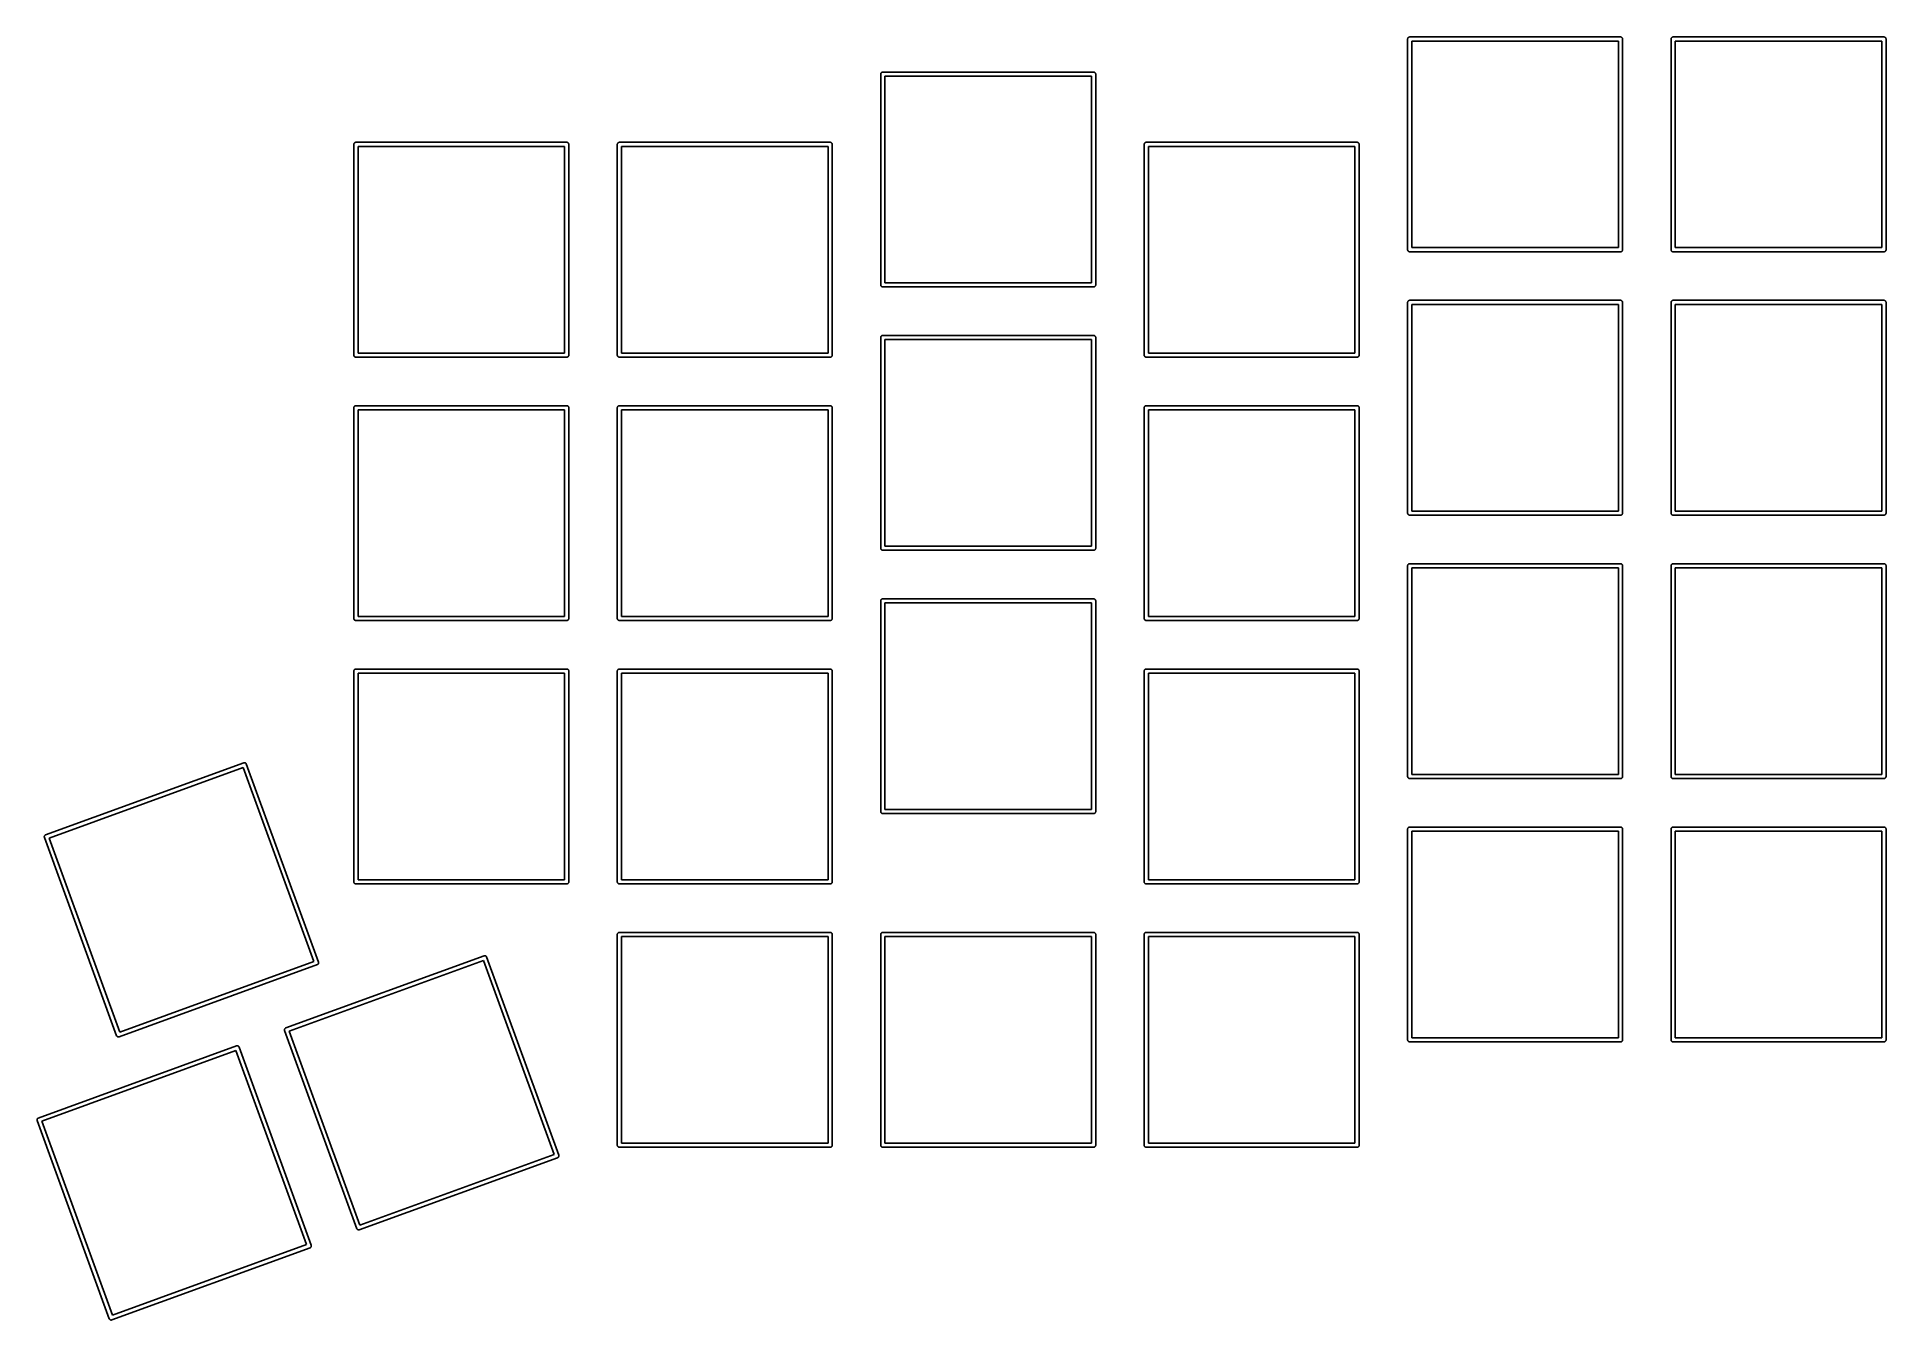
# Model space of a CAD drawing. Extents: x 84 to 217, y -154 to -61.
import ezdxf

# ---------------------------------------------------------------- set-up
doc = ezdxf.new("R2010")
doc.units = 0
doc.header["$MEASUREMENT"] = 0
doc.layers.add('BLACK', color=7, linetype='CONTINUOUS')

msp = doc.modelspace()

# ---------------------------------------------------------------- linework, layer by layer
at = {"layer": 'BLACK', "linetype": 'CONTINUOUS'}
for p, q in [((182.73, -60.9336), (182.735, -60.921)), ((182.73, -60.9469), (182.73, -60.9336)), ((182.73, -76.2131), (182.73, -60.9469)), ((182.735, -60.921), (182.737, -60.9079)), ((182.737, -60.9079), (182.744, -60.8964)), ((182.744, -60.8964), (182.748, -60.8838)), ((182.748, -60.8838), (182.757, -60.8736)), ((182.757, -60.8736), (182.763, -60.8621)), ((182.763, -60.8621), (182.774, -60.8535)), ((182.774, -60.8535), (182.782, -60.8433)), ((182.782, -60.8433), (182.794, -60.8367)), ((182.794, -60.8367), (182.804, -60.8281)), ((182.804, -60.8281), (182.816, -60.8235)), ((182.816, -60.8235), (182.828, -60.8169)), ((182.828, -60.8169), (182.841, -60.8146)), ((182.841, -60.8146), (182.854, -60.81)), ((182.854, -60.81), (182.867, -60.81)), ((182.867, -60.81), (182.867, -60.81)), ((182.867, -60.81), (198.133, -60.81)), ((183.03, -61.11), (183.03, -76.05)), ((197.97, -61.11), (183.03, -61.11)), ((197.97, -76.05), (197.97, -61.11)), ((198.133, -60.81), (198.146, -60.81)), ((198.133, -60.81), (198.133, -60.81)), ((198.146, -60.81), (198.159, -60.8146)), ((198.159, -60.8146), (198.172, -60.8169)), ((198.172, -60.8169), (198.184, -60.8235)), ((198.184, -60.8235), (198.196, -60.8281)), ((198.196, -60.8281), (198.206, -60.8367)), ((198.206, -60.8367), (198.218, -60.8433)), ((198.218, -60.8433), (198.226, -60.8535)), ((198.226, -60.8535), (198.237, -60.8621)), ((198.237, -60.8621), (198.243, -60.8736)), ((198.243, -60.8736), (198.252, -60.8838)), ((198.252, -60.8838), (198.256, -60.8964)), ((198.256, -60.8964), (198.263, -60.9079)), ((198.263, -60.9079), (198.265, -60.921)), ((198.265, -60.921), (198.27, -60.9336)), ((198.27, -60.9336), (198.27, -60.9469)), ((198.27, -60.9469), (198.27, -60.9469)), ((198.27, -60.9469), (198.27, -76.2131)), ((201.78, -60.9336), (201.785, -60.921)), ((201.78, -60.9469), (201.78, -60.9336)), ((201.78, -76.2131), (201.78, -60.9469)), ((201.785, -60.921), (201.787, -60.9079)), ((201.787, -60.9079), (201.794, -60.8964)), ((201.794, -60.8964), (201.798, -60.8838)), ((201.798, -60.8838), (201.807, -60.8736)), ((201.807, -60.8736), (201.813, -60.8621)), ((201.813, -60.8621), (201.824, -60.8535)), ((201.824, -60.8535), (201.832, -60.8433)), ((201.832, -60.8433), (201.844, -60.8367)), ((201.844, -60.8367), (201.854, -60.8281)), ((201.854, -60.8281), (201.866, -60.8235)), ((201.866, -60.8235), (201.878, -60.8169)), ((201.878, -60.8169), (201.891, -60.8146)), ((201.891, -60.8146), (201.904, -60.81)), ((201.904, -60.81), (201.917, -60.81)), ((201.917, -60.81), (201.917, -60.81)), ((201.917, -60.81), (217.183, -60.81)), ((202.08, -61.11), (202.08, -76.05)), ((217.02, -61.11), (202.08, -61.11)), ((217.02, -76.05), (217.02, -61.11)), ((217.183, -60.81), (217.196, -60.81)), ((217.183, -60.81), (217.183, -60.81)), ((217.196, -60.81), (217.209, -60.8146)), ((217.209, -60.8146), (217.222, -60.8169)), ((217.222, -60.8169), (217.234, -60.8235)), ((217.234, -60.8235), (217.246, -60.8281)), ((217.246, -60.8281), (217.256, -60.8367)), ((217.256, -60.8367), (217.268, -60.8433)), ((217.268, -60.8433), (217.276, -60.8535)), ((217.276, -60.8535), (217.287, -60.8621)), ((217.287, -60.8621), (217.293, -60.8736)), ((217.293, -60.8736), (217.302, -60.8838)), ((217.302, -60.8838), (217.306, -60.8964)), ((217.306, -60.8964), (217.313, -60.9079)), ((217.313, -60.9079), (217.315, -60.921)), ((217.315, -60.921), (217.32, -60.9336)), ((217.32, -60.9336), (217.32, -60.9469)), ((217.32, -60.9469), (217.32, -60.9469)), ((217.32, -60.9469), (217.32, -76.2131)), ((144.63, -63.4736), (144.635, -63.461)), ((144.63, -63.4869), (144.63, -63.4736)), ((144.63, -78.7531), (144.63, -63.4869)), ((144.635, -63.461), (144.637, -63.4479)), ((144.637, -63.4479), (144.644, -63.4364)), ((144.644, -63.4364), (144.648, -63.4238)), ((144.648, -63.4238), (144.657, -63.4136)), ((144.657, -63.4136), (144.663, -63.4021)), ((144.663, -63.4021), (144.674, -63.3935)), ((144.674, -63.3935), (144.682, -63.3833)), ((144.682, -63.3833), (144.694, -63.3767)), ((144.694, -63.3767), (144.704, -63.3681)), ((144.704, -63.3681), (144.716, -63.3635)), ((144.716, -63.3635), (144.728, -63.3569)), ((144.728, -63.3569), (144.741, -63.3546)), ((144.741, -63.3546), (144.754, -63.35)), ((144.754, -63.35), (144.767, -63.35)), ((144.767, -63.35), (144.767, -63.35)), ((144.767, -63.35), (160.033, -63.35)), ((144.93, -63.65), (144.93, -78.59)), ((159.87, -63.65), (144.93, -63.65)), ((159.87, -78.59), (159.87, -63.65)), ((160.033, -63.35), (160.046, -63.35)), ((160.033, -63.35), (160.033, -63.35)), ((160.046, -63.35), (160.059, -63.3546)), ((160.059, -63.3546), (160.072, -63.3569)), ((160.072, -63.3569), (160.084, -63.3635)), ((160.084, -63.3635), (160.096, -63.3681)), ((160.096, -63.3681), (160.106, -63.3767)), ((160.106, -63.3767), (160.118, -63.3833)), ((160.118, -63.3833), (160.126, -63.3935)), ((160.126, -63.3935), (160.137, -63.4021)), ((160.137, -63.4021), (160.143, -63.4136)), ((160.143, -63.4136), (160.152, -63.4238)), ((160.152, -63.4238), (160.156, -63.4364)), ((160.156, -63.4364), (160.163, -63.4479)), ((160.163, -63.4479), (160.165, -63.461)), ((160.165, -63.461), (160.17, -63.4736)), ((160.17, -63.4736), (160.17, -63.4869)), ((160.17, -63.4869), (160.17, -63.4869)), ((160.17, -63.4869), (160.17, -78.7531)), ((106.53, -68.5536), (106.535, -68.541)), ((106.53, -68.5669), (106.53, -68.5536)), ((106.53, -83.8331), (106.53, -68.5669)), ((106.535, -68.541), (106.537, -68.5279)), ((106.537, -68.5279), (106.544, -68.5164)), ((106.544, -68.5164), (106.548, -68.5038)), ((106.548, -68.5038), (106.557, -68.4936)), ((106.557, -68.4936), (106.563, -68.4821)), ((106.563, -68.4821), (106.574, -68.4735)), ((106.574, -68.4735), (106.582, -68.4633)), ((106.582, -68.4633), (106.594, -68.4567)), ((106.594, -68.4567), (106.604, -68.4481)), ((106.604, -68.4481), (106.616, -68.4435)), ((106.616, -68.4435), (106.628, -68.4369)), ((106.628, -68.4369), (106.641, -68.4346)), ((106.641, -68.4346), (106.654, -68.43)), ((106.654, -68.43), (106.667, -68.43)), ((106.667, -68.43), (106.667, -68.43)), ((106.667, -68.43), (121.933, -68.43)), ((106.83, -68.73), (106.83, -83.67)), ((121.77, -68.73), (106.83, -68.73)), ((121.77, -83.67), (121.77, -68.73)), ((121.933, -68.43), (121.946, -68.43)), ((121.933, -68.43), (121.933, -68.43)), ((121.946, -68.43), (121.959, -68.4346)), ((121.959, -68.4346), (121.972, -68.4369)), ((121.972, -68.4369), (121.984, -68.4435)), ((121.984, -68.4435), (121.996, -68.4481)), ((121.996, -68.4481), (122.006, -68.4567)), ((122.006, -68.4567), (122.018, -68.4633)), ((122.018, -68.4633), (122.026, -68.4735)), ((122.026, -68.4735), (122.037, -68.4821)), ((122.037, -68.4821), (122.043, -68.4936)), ((122.043, -68.4936), (122.052, -68.5038)), ((122.052, -68.5038), (122.056, -68.5164)), ((122.056, -68.5164), (122.063, -68.5279)), ((122.063, -68.5279), (122.065, -68.541)), ((122.065, -68.541), (122.07, -68.5536)), ((122.07, -68.5536), (122.07, -68.5669)), ((122.07, -68.5669), (122.07, -68.5669)), ((122.07, -68.5669), (122.07, -83.8331)), ((125.58, -68.5536), (125.585, -68.541)), ((125.58, -68.5669), (125.58, -68.5536)), ((125.58, -83.8331), (125.58, -68.5669)), ((125.585, -68.541), (125.587, -68.5279)), ((125.587, -68.5279), (125.594, -68.5164)), ((125.594, -68.5164), (125.598, -68.5038)), ((125.598, -68.5038), (125.607, -68.4936)), ((125.607, -68.4936), (125.613, -68.4821)), ((125.613, -68.4821), (125.624, -68.4735)), ((125.624, -68.4735), (125.632, -68.4633)), ((125.632, -68.4633), (125.644, -68.4567)), ((125.644, -68.4567), (125.654, -68.4481)), ((125.654, -68.4481), (125.666, -68.4435)), ((125.666, -68.4435), (125.678, -68.4369)), ((125.678, -68.4369), (125.691, -68.4346)), ((125.691, -68.4346), (125.704, -68.43)), ((125.704, -68.43), (125.717, -68.43)), ((125.717, -68.43), (125.717, -68.43)), ((125.717, -68.43), (140.983, -68.43)), ((125.88, -68.73), (125.88, -83.67)), ((140.82, -68.73), (125.88, -68.73)), ((140.82, -83.67), (140.82, -68.73)), ((140.983, -68.43), (140.996, -68.43)), ((140.983, -68.43), (140.983, -68.43)), ((140.996, -68.43), (141.009, -68.4346)), ((141.009, -68.4346), (141.022, -68.4369)), ((141.022, -68.4369), (141.034, -68.4435)), ((141.034, -68.4435), (141.046, -68.4481)), ((141.046, -68.4481), (141.056, -68.4567)), ((141.056, -68.4567), (141.068, -68.4633)), ((141.068, -68.4633), (141.076, -68.4735)), ((141.076, -68.4735), (141.087, -68.4821)), ((141.087, -68.4821), (141.093, -68.4936)), ((141.093, -68.4936), (141.102, -68.5038)), ((141.102, -68.5038), (141.106, -68.5164)), ((141.106, -68.5164), (141.113, -68.5279)), ((141.113, -68.5279), (141.115, -68.541)), ((141.115, -68.541), (141.12, -68.5536)), ((141.12, -68.5536), (141.12, -68.5669)), ((141.12, -68.5669), (141.12, -68.5669)), ((141.12, -68.5669), (141.12, -83.8331)), ((163.68, -68.5536), (163.685, -68.541)), ((163.68, -68.5669), (163.68, -68.5536)), ((163.68, -83.8331), (163.68, -68.5669)), ((163.685, -68.541), (163.687, -68.5279)), ((163.687, -68.5279), (163.694, -68.5164)), ((163.694, -68.5164), (163.698, -68.5038)), ((163.698, -68.5038), (163.707, -68.4936)), ((163.707, -68.4936), (163.713, -68.4821)), ((163.713, -68.4821), (163.724, -68.4735)), ((163.724, -68.4735), (163.732, -68.4633)), ((163.732, -68.4633), (163.744, -68.4567)), ((163.744, -68.4567), (163.754, -68.4481)), ((163.754, -68.4481), (163.766, -68.4435)), ((163.766, -68.4435), (163.778, -68.4369)), ((163.778, -68.4369), (163.791, -68.4346)), ((163.791, -68.4346), (163.804, -68.43)), ((163.804, -68.43), (163.817, -68.43)), ((163.817, -68.43), (163.817, -68.43)), ((163.817, -68.43), (179.083, -68.43)), ((163.98, -68.73), (163.98, -83.67)), ((178.92, -68.73), (163.98, -68.73)), ((178.92, -83.67), (178.92, -68.73)), ((179.083, -68.43), (179.096, -68.43)), ((179.083, -68.43), (179.083, -68.43)), ((179.096, -68.43), (179.109, -68.4346)), ((179.109, -68.4346), (179.122, -68.4369)), ((179.122, -68.4369), (179.134, -68.4435)), ((179.134, -68.4435), (179.146, -68.4481)), ((179.146, -68.4481), (179.156, -68.4567)), ((179.156, -68.4567), (179.168, -68.4633)), ((179.168, -68.4633), (179.176, -68.4735)), ((179.176, -68.4735), (179.187, -68.4821)), ((179.187, -68.4821), (179.193, -68.4936)), ((179.193, -68.4936), (179.202, -68.5038)), ((179.202, -68.5038), (179.206, -68.5164)), ((179.206, -68.5164), (179.213, -68.5279)), ((179.213, -68.5279), (179.215, -68.541)), ((179.215, -68.541), (179.22, -68.5536)), ((179.22, -68.5536), (179.22, -68.5669)), ((179.22, -68.5669), (179.22, -68.5669)), ((179.22, -68.5669), (179.22, -83.8331)), ((183.03, -76.05), (197.97, -76.05)), ((202.08, -76.05), (217.02, -76.05)), ((182.73, -76.2264), (182.73, -76.2131)), ((182.73, -76.2131), (182.73, -76.2131)), ((182.735, -76.239), (182.73, -76.2264)), ((182.737, -76.2521), (182.735, -76.239)), ((182.744, -76.2636), (182.737, -76.2521)), ((182.748, -76.2762), (182.744, -76.2636)), ((182.757, -76.2864), (182.748, -76.2762)), ((182.763, -76.2979), (182.757, -76.2864)), ((182.774, -76.3065), (182.763, -76.2979)), ((182.782, -76.3167), (182.774, -76.3065)), ((182.794, -76.3233), (182.782, -76.3167)), ((182.804, -76.3319), (182.794, -76.3233)), ((182.816, -76.3365), (182.804, -76.3319)), ((182.828, -76.3431), (182.816, -76.3365)), ((182.841, -76.3454), (182.828, -76.3431)), ((182.854, -76.35), (182.841, -76.3454)), ((182.867, -76.35), (182.854, -76.35)), ((198.133, -76.35), (182.867, -76.35)), ((182.867, -76.35), (182.867, -76.35)), ((198.146, -76.35), (198.133, -76.35)), ((198.133, -76.35), (198.133, -76.35)), ((198.159, -76.3454), (198.146, -76.35)), ((198.172, -76.3431), (198.159, -76.3454)), ((198.184, -76.3365), (198.172, -76.3431)), ((198.196, -76.3319), (198.184, -76.3365)), ((198.206, -76.3233), (198.196, -76.3319)), ((198.218, -76.3167), (198.206, -76.3233)), ((198.226, -76.3065), (198.218, -76.3167)), ((198.237, -76.2979), (198.226, -76.3065)), ((198.243, -76.2864), (198.237, -76.2979)), ((198.252, -76.2762), (198.243, -76.2864)), ((198.256, -76.2636), (198.252, -76.2762)), ((198.263, -76.2521), (198.256, -76.2636)), ((198.265, -76.239), (198.263, -76.2521)), ((198.27, -76.2264), (198.265, -76.239)), ((198.27, -76.2131), (198.27, -76.2131)), ((198.27, -76.2131), (198.27, -76.2264)), ((201.78, -76.2264), (201.78, -76.2131)), ((201.78, -76.2131), (201.78, -76.2131)), ((201.785, -76.239), (201.78, -76.2264)), ((201.787, -76.2521), (201.785, -76.239)), ((201.794, -76.2636), (201.787, -76.2521)), ((201.798, -76.2762), (201.794, -76.2636)), ((201.807, -76.2864), (201.798, -76.2762)), ((201.813, -76.2979), (201.807, -76.2864)), ((201.824, -76.3065), (201.813, -76.2979)), ((201.832, -76.3167), (201.824, -76.3065)), ((201.844, -76.3233), (201.832, -76.3167)), ((201.854, -76.3319), (201.844, -76.3233)), ((201.866, -76.3365), (201.854, -76.3319)), ((201.878, -76.3431), (201.866, -76.3365)), ((201.891, -76.3454), (201.878, -76.3431)), ((201.904, -76.35), (201.891, -76.3454)), ((201.917, -76.35), (201.904, -76.35)), ((217.183, -76.35), (201.917, -76.35)), ((201.917, -76.35), (201.917, -76.35)), ((217.196, -76.35), (217.183, -76.35)), ((217.183, -76.35), (217.183, -76.35)), ((217.209, -76.3454), (217.196, -76.35)), ((217.222, -76.3431), (217.209, -76.3454)), ((217.234, -76.3365), (217.222, -76.3431)), ((217.246, -76.3319), (217.234, -76.3365)), ((217.256, -76.3233), (217.246, -76.3319)), ((217.268, -76.3167), (217.256, -76.3233)), ((217.276, -76.3065), (217.268, -76.3167)), ((217.287, -76.2979), (217.276, -76.3065)), ((217.293, -76.2864), (217.287, -76.2979)), ((217.302, -76.2762), (217.293, -76.2864)), ((217.306, -76.2636), (217.302, -76.2762)), ((217.313, -76.2521), (217.306, -76.2636)), ((217.315, -76.239), (217.313, -76.2521)), ((217.32, -76.2264), (217.315, -76.239)), ((217.32, -76.2131), (217.32, -76.2131)), ((217.32, -76.2131), (217.32, -76.2264)), ((144.63, -78.7664), (144.63, -78.7531)), ((144.63, -78.7531), (144.63, -78.7531)), ((144.635, -78.779), (144.63, -78.7664)), ((144.637, -78.7921), (144.635, -78.779)), ((144.644, -78.8036), (144.637, -78.7921)), ((144.648, -78.8162), (144.644, -78.8036)), ((144.657, -78.8264), (144.648, -78.8162)), ((144.663, -78.8379), (144.657, -78.8264)), ((144.674, -78.8465), (144.663, -78.8379)), ((144.682, -78.8567), (144.674, -78.8465)), ((144.694, -78.8633), (144.682, -78.8567)), ((144.704, -78.8719), (144.694, -78.8633)), ((144.716, -78.8765), (144.704, -78.8719)), ((144.728, -78.8831), (144.716, -78.8765)), ((144.741, -78.8854), (144.728, -78.8831)), ((144.93, -78.59), (159.87, -78.59)), ((160.072, -78.8831), (160.059, -78.8854)), ((160.084, -78.8765), (160.072, -78.8831)), ((160.096, -78.8719), (160.084, -78.8765)), ((160.106, -78.8633), (160.096, -78.8719)), ((160.118, -78.8567), (160.106, -78.8633)), ((160.126, -78.8465), (160.118, -78.8567)), ((160.137, -78.8379), (160.126, -78.8465)), ((160.143, -78.8264), (160.137, -78.8379)), ((160.152, -78.8162), (160.143, -78.8264)), ((160.156, -78.8036), (160.152, -78.8162)), ((160.163, -78.7921), (160.156, -78.8036)), ((160.165, -78.779), (160.163, -78.7921)), ((160.17, -78.7664), (160.165, -78.779)), ((160.17, -78.7531), (160.17, -78.7531)), ((160.17, -78.7531), (160.17, -78.7664)), ((144.754, -78.89), (144.741, -78.8854)), ((144.767, -78.89), (144.754, -78.89)), ((160.033, -78.89), (144.767, -78.89)), ((144.767, -78.89), (144.767, -78.89)), ((160.046, -78.89), (160.033, -78.89)), ((160.033, -78.89), (160.033, -78.89)), ((160.059, -78.8854), (160.046, -78.89)), ((182.73, -79.9836), (182.735, -79.971)), ((182.73, -79.9969), (182.73, -79.9836)), ((182.73, -95.2631), (182.73, -79.9969)), ((182.735, -79.971), (182.737, -79.9579)), ((182.737, -79.9579), (182.744, -79.9464)), ((182.744, -79.9464), (182.748, -79.9338)), ((182.748, -79.9338), (182.757, -79.9236)), ((182.757, -79.9236), (182.763, -79.9121)), ((182.763, -79.9121), (182.774, -79.9035)), ((182.774, -79.9035), (182.782, -79.8933)), ((182.782, -79.8933), (182.794, -79.8867)), ((182.794, -79.8867), (182.804, -79.8781)), ((182.804, -79.8781), (182.816, -79.8735)), ((182.816, -79.8735), (182.828, -79.8669)), ((182.828, -79.8669), (182.841, -79.8646)), ((182.841, -79.8646), (182.854, -79.86)), ((182.854, -79.86), (182.867, -79.86)), ((182.867, -79.86), (182.867, -79.86)), ((182.867, -79.86), (198.133, -79.86)), ((183.03, -80.16), (183.03, -95.1)), ((197.97, -80.16), (183.03, -80.16)), ((197.97, -95.1), (197.97, -80.16)), ((198.133, -79.86), (198.146, -79.86)), ((198.133, -79.86), (198.133, -79.86)), ((198.146, -79.86), (198.159, -79.8646)), ((198.159, -79.8646), (198.172, -79.8669)), ((198.172, -79.8669), (198.184, -79.8735)), ((198.184, -79.8735), (198.196, -79.8781)), ((198.196, -79.8781), (198.206, -79.8867)), ((198.206, -79.8867), (198.218, -79.8933)), ((198.218, -79.8933), (198.226, -79.9035)), ((198.226, -79.9035), (198.237, -79.9121)), ((198.237, -79.9121), (198.243, -79.9236)), ((198.243, -79.9236), (198.252, -79.9338)), ((198.252, -79.9338), (198.256, -79.9464)), ((198.256, -79.9464), (198.263, -79.9579)), ((198.263, -79.9579), (198.265, -79.971)), ((198.265, -79.971), (198.27, -79.9836)), ((198.27, -79.9836), (198.27, -79.9969)), ((198.27, -79.9969), (198.27, -79.9969)), ((198.27, -79.9969), (198.27, -95.2631)), ((201.78, -79.9836), (201.785, -79.971)), ((201.78, -79.9969), (201.78, -79.9836)), ((201.78, -95.2631), (201.78, -79.9969)), ((201.785, -79.971), (201.787, -79.9579)), ((201.787, -79.9579), (201.794, -79.9464)), ((201.794, -79.9464), (201.798, -79.9338)), ((201.798, -79.9338), (201.807, -79.9236)), ((201.807, -79.9236), (201.813, -79.9121)), ((201.813, -79.9121), (201.824, -79.9035)), ((201.824, -79.9035), (201.832, -79.8933)), ((201.832, -79.8933), (201.844, -79.8867)), ((201.844, -79.8867), (201.854, -79.8781)), ((201.854, -79.8781), (201.866, -79.8735)), ((201.866, -79.8735), (201.878, -79.8669)), ((201.878, -79.8669), (201.891, -79.8646)), ((201.891, -79.8646), (201.904, -79.86)), ((201.904, -79.86), (201.917, -79.86)), ((201.917, -79.86), (201.917, -79.86)), ((201.917, -79.86), (217.183, -79.86)), ((202.08, -80.16), (202.08, -95.1)), ((217.02, -80.16), (202.08, -80.16)), ((217.02, -95.1), (217.02, -80.16)), ((217.183, -79.86), (217.196, -79.86)), ((217.183, -79.86), (217.183, -79.86)), ((217.196, -79.86), (217.209, -79.8646)), ((217.209, -79.8646), (217.222, -79.8669)), ((217.222, -79.8669), (217.234, -79.8735)), ((217.234, -79.8735), (217.246, -79.8781)), ((217.246, -79.8781), (217.256, -79.8867)), ((217.256, -79.8867), (217.268, -79.8933)), ((217.268, -79.8933), (217.276, -79.9035)), ((217.276, -79.9035), (217.287, -79.9121)), ((217.287, -79.9121), (217.293, -79.9236)), ((217.293, -79.9236), (217.302, -79.9338)), ((217.302, -79.9338), (217.306, -79.9464)), ((217.306, -79.9464), (217.313, -79.9579)), ((217.313, -79.9579), (217.315, -79.971)), ((217.315, -79.971), (217.32, -79.9836)), ((217.32, -79.9836), (217.32, -79.9969)), ((217.32, -79.9969), (217.32, -79.9969)), ((217.32, -79.9969), (217.32, -95.2631)), ((144.63, -82.5236), (144.635, -82.511)), ((144.63, -82.5369), (144.63, -82.5236)), ((144.63, -97.8031), (144.63, -82.5369)), ((144.635, -82.511), (144.637, -82.4979)), ((144.637, -82.4979), (144.644, -82.4864)), ((144.644, -82.4864), (144.648, -82.4738)), ((144.648, -82.4738), (144.657, -82.4636)), ((144.657, -82.4636), (144.663, -82.4521)), ((144.663, -82.4521), (144.674, -82.4435)), ((144.674, -82.4435), (144.682, -82.4333)), ((144.682, -82.4333), (144.694, -82.4267)), ((144.694, -82.4267), (144.704, -82.4181)), ((144.704, -82.4181), (144.716, -82.4135)), ((144.716, -82.4135), (144.728, -82.4069)), ((144.728, -82.4069), (144.741, -82.4046)), ((144.741, -82.4046), (144.754, -82.4)), ((144.754, -82.4), (144.767, -82.4)), ((144.767, -82.4), (144.767, -82.4)), ((144.767, -82.4), (160.033, -82.4)), ((144.93, -82.7), (144.93, -97.64)), ((159.87, -82.7), (144.93, -82.7)), ((159.87, -97.64), (159.87, -82.7)), ((160.033, -82.4), (160.046, -82.4)), ((160.033, -82.4), (160.033, -82.4)), ((160.046, -82.4), (160.059, -82.4046)), ((160.059, -82.4046), (160.072, -82.4069)), ((160.072, -82.4069), (160.084, -82.4135)), ((160.084, -82.4135), (160.096, -82.4181)), ((160.096, -82.4181), (160.106, -82.4267)), ((160.106, -82.4267), (160.118, -82.4333)), ((160.118, -82.4333), (160.126, -82.4435)), ((160.126, -82.4435), (160.137, -82.4521)), ((160.137, -82.4521), (160.143, -82.4636)), ((160.143, -82.4636), (160.152, -82.4738)), ((160.152, -82.4738), (160.156, -82.4864)), ((160.156, -82.4864), (160.163, -82.4979)), ((160.163, -82.4979), (160.165, -82.511)), ((160.165, -82.511), (160.17, -82.5236)), ((160.17, -82.5236), (160.17, -82.5369)), ((160.17, -82.5369), (160.17, -82.5369)), ((160.17, -82.5369), (160.17, -97.8031)), ((106.53, -83.8464), (106.53, -83.8331)), ((106.53, -83.8331), (106.53, -83.8331)), ((106.535, -83.859), (106.53, -83.8464)), ((106.537, -83.8721), (106.535, -83.859)), ((106.544, -83.8836), (106.537, -83.8721)), ((106.548, -83.8962), (106.544, -83.8836)), ((106.557, -83.9064), (106.548, -83.8962)), ((106.563, -83.9179), (106.557, -83.9064)), ((106.574, -83.9265), (106.563, -83.9179)), ((106.582, -83.9367), (106.574, -83.9265)), ((106.594, -83.9433), (106.582, -83.9367)), ((106.604, -83.9519), (106.594, -83.9433)), ((106.616, -83.9565), (106.604, -83.9519)), ((106.628, -83.9631), (106.616, -83.9565)), ((106.641, -83.9654), (106.628, -83.9631)), ((106.654, -83.97), (106.641, -83.9654)), ((106.667, -83.97), (106.654, -83.97)), ((121.933, -83.97), (106.667, -83.97)), ((106.667, -83.97), (106.667, -83.97)), ((106.83, -83.67), (121.77, -83.67)), ((121.946, -83.97), (121.933, -83.97)), ((121.933, -83.97), (121.933, -83.97)), ((121.959, -83.9654), (121.946, -83.97)), ((121.972, -83.9631), (121.959, -83.9654)), ((121.984, -83.9565), (121.972, -83.9631)), ((121.996, -83.9519), (121.984, -83.9565)), ((122.006, -83.9433), (121.996, -83.9519)), ((122.018, -83.9367), (122.006, -83.9433)), ((122.026, -83.9265), (122.018, -83.9367)), ((122.037, -83.9179), (122.026, -83.9265)), ((122.043, -83.9064), (122.037, -83.9179)), ((122.052, -83.8962), (122.043, -83.9064)), ((122.056, -83.8836), (122.052, -83.8962)), ((122.063, -83.8721), (122.056, -83.8836)), ((122.065, -83.859), (122.063, -83.8721)), ((122.07, -83.8464), (122.065, -83.859)), ((122.07, -83.8331), (122.07, -83.8331)), ((122.07, -83.8331), (122.07, -83.8464)), ((125.58, -83.8464), (125.58, -83.8331)), ((125.58, -83.8331), (125.58, -83.8331)), ((125.585, -83.859), (125.58, -83.8464)), ((125.587, -83.8721), (125.585, -83.859)), ((125.594, -83.8836), (125.587, -83.8721)), ((125.598, -83.8962), (125.594, -83.8836)), ((125.607, -83.9064), (125.598, -83.8962)), ((125.613, -83.9179), (125.607, -83.9064)), ((125.624, -83.9265), (125.613, -83.9179)), ((125.632, -83.9367), (125.624, -83.9265)), ((125.644, -83.9433), (125.632, -83.9367)), ((125.654, -83.9519), (125.644, -83.9433)), ((125.666, -83.9565), (125.654, -83.9519)), ((125.678, -83.9631), (125.666, -83.9565)), ((125.691, -83.9654), (125.678, -83.9631)), ((125.704, -83.97), (125.691, -83.9654)), ((125.717, -83.97), (125.704, -83.97)), ((140.983, -83.97), (125.717, -83.97)), ((125.717, -83.97), (125.717, -83.97)), ((125.88, -83.67), (140.82, -83.67)), ((140.996, -83.97), (140.983, -83.97)), ((140.983, -83.97), (140.983, -83.97)), ((141.009, -83.9654), (140.996, -83.97)), ((141.022, -83.9631), (141.009, -83.9654)), ((141.034, -83.9565), (141.022, -83.9631)), ((141.046, -83.9519), (141.034, -83.9565)), ((141.056, -83.9433), (141.046, -83.9519)), ((141.068, -83.9367), (141.056, -83.9433)), ((141.076, -83.9265), (141.068, -83.9367)), ((141.087, -83.9179), (141.076, -83.9265)), ((141.093, -83.9064), (141.087, -83.9179)), ((141.102, -83.8962), (141.093, -83.9064)), ((141.106, -83.8836), (141.102, -83.8962)), ((141.113, -83.8721), (141.106, -83.8836)), ((141.115, -83.859), (141.113, -83.8721)), ((141.12, -83.8464), (141.115, -83.859)), ((141.12, -83.8331), (141.12, -83.8331)), ((141.12, -83.8331), (141.12, -83.8464)), ((163.68, -83.8464), (163.68, -83.8331)), ((163.68, -83.8331), (163.68, -83.8331)), ((163.685, -83.859), (163.68, -83.8464)), ((163.687, -83.8721), (163.685, -83.859)), ((163.694, -83.8836), (163.687, -83.8721)), ((163.698, -83.8962), (163.694, -83.8836)), ((163.707, -83.9064), (163.698, -83.8962)), ((163.713, -83.9179), (163.707, -83.9064)), ((163.724, -83.9265), (163.713, -83.9179)), ((163.732, -83.9367), (163.724, -83.9265)), ((163.744, -83.9433), (163.732, -83.9367)), ((163.754, -83.9519), (163.744, -83.9433)), ((163.766, -83.9565), (163.754, -83.9519)), ((163.778, -83.9631), (163.766, -83.9565)), ((163.791, -83.9654), (163.778, -83.9631)), ((163.804, -83.97), (163.791, -83.9654)), ((163.817, -83.97), (163.804, -83.97)), ((179.083, -83.97), (163.817, -83.97)), ((163.817, -83.97), (163.817, -83.97)), ((163.98, -83.67), (178.92, -83.67)), ((179.096, -83.97), (179.083, -83.97)), ((179.083, -83.97), (179.083, -83.97)), ((179.109, -83.9654), (179.096, -83.97)), ((179.122, -83.9631), (179.109, -83.9654)), ((179.134, -83.9565), (179.122, -83.9631)), ((179.146, -83.9519), (179.134, -83.9565)), ((179.156, -83.9433), (179.146, -83.9519)), ((179.168, -83.9367), (179.156, -83.9433)), ((179.176, -83.9265), (179.168, -83.9367)), ((179.187, -83.9179), (179.176, -83.9265)), ((179.193, -83.9064), (179.187, -83.9179)), ((179.202, -83.8962), (179.193, -83.9064)), ((179.206, -83.8836), (179.202, -83.8962)), ((179.213, -83.8721), (179.206, -83.8836)), ((179.215, -83.859), (179.213, -83.8721)), ((179.22, -83.8464), (179.215, -83.859)), ((179.22, -83.8331), (179.22, -83.8331)), ((179.22, -83.8331), (179.22, -83.8464)), ((106.53, -87.6036), (106.535, -87.591)), ((106.53, -87.6169), (106.53, -87.6036)), ((106.53, -102.883), (106.53, -87.6169)), ((106.535, -87.591), (106.537, -87.5779)), ((106.537, -87.5779), (106.544, -87.5664)), ((106.544, -87.5664), (106.548, -87.5538)), ((106.548, -87.5538), (106.557, -87.5436)), ((106.557, -87.5436), (106.563, -87.5321)), ((106.563, -87.5321), (106.574, -87.5235)), ((106.574, -87.5235), (106.582, -87.5133)), ((106.582, -87.5133), (106.594, -87.5067)), ((106.594, -87.5067), (106.604, -87.4981)), ((106.604, -87.4981), (106.616, -87.4935)), ((106.616, -87.4935), (106.628, -87.4869)), ((106.628, -87.4869), (106.641, -87.4846)), ((106.641, -87.4846), (106.654, -87.48)), ((106.654, -87.48), (106.667, -87.48)), ((106.667, -87.48), (106.667, -87.48)), ((106.667, -87.48), (121.933, -87.48)), ((106.83, -87.78), (106.83, -102.72)), ((121.77, -87.78), (106.83, -87.78)), ((121.77, -102.72), (121.77, -87.78)), ((121.933, -87.48), (121.946, -87.48)), ((121.933, -87.48), (121.933, -87.48)), ((121.946, -87.48), (121.959, -87.4846)), ((121.959, -87.4846), (121.972, -87.4869)), ((121.972, -87.4869), (121.984, -87.4935)), ((121.984, -87.4935), (121.996, -87.4981)), ((121.996, -87.4981), (122.006, -87.5067)), ((122.006, -87.5067), (122.018, -87.5133)), ((122.018, -87.5133), (122.026, -87.5235)), ((122.026, -87.5235), (122.037, -87.5321)), ((122.037, -87.5321), (122.043, -87.5436)), ((122.043, -87.5436), (122.052, -87.5538)), ((122.052, -87.5538), (122.056, -87.5664)), ((122.056, -87.5664), (122.063, -87.5779)), ((122.063, -87.5779), (122.065, -87.591)), ((122.065, -87.591), (122.07, -87.6036)), ((122.07, -87.6036), (122.07, -87.6169)), ((122.07, -87.6169), (122.07, -87.6169)), ((122.07, -87.6169), (122.07, -102.883)), ((125.58, -87.6036), (125.585, -87.591)), ((125.58, -87.6169), (125.58, -87.6036)), ((125.58, -102.883), (125.58, -87.6169)), ((125.585, -87.591), (125.587, -87.5779)), ((125.587, -87.5779), (125.594, -87.5664)), ((125.594, -87.5664), (125.598, -87.5538)), ((125.598, -87.5538), (125.607, -87.5436)), ((125.607, -87.5436), (125.613, -87.5321)), ((125.613, -87.5321), (125.624, -87.5235)), ((125.624, -87.5235), (125.632, -87.5133)), ((125.632, -87.5133), (125.644, -87.5067)), ((125.644, -87.5067), (125.654, -87.4981)), ((125.654, -87.4981), (125.666, -87.4935)), ((125.666, -87.4935), (125.678, -87.4869)), ((125.678, -87.4869), (125.691, -87.4846)), ((125.691, -87.4846), (125.704, -87.48)), ((125.704, -87.48), (125.717, -87.48)), ((125.717, -87.48), (125.717, -87.48)), ((125.717, -87.48), (140.983, -87.48)), ((125.88, -87.78), (125.88, -102.72)), ((140.82, -87.78), (125.88, -87.78)), ((140.82, -102.72), (140.82, -87.78)), ((140.983, -87.48), (140.996, -87.48)), ((140.983, -87.48), (140.983, -87.48)), ((140.996, -87.48), (141.009, -87.4846)), ((141.009, -87.4846), (141.022, -87.4869)), ((141.022, -87.4869), (141.034, -87.4935)), ((141.034, -87.4935), (141.046, -87.4981)), ((141.046, -87.4981), (141.056, -87.5067)), ((141.056, -87.5067), (141.068, -87.5133)), ((141.068, -87.5133), (141.076, -87.5235)), ((141.076, -87.5235), (141.087, -87.5321)), ((141.087, -87.5321), (141.093, -87.5436)), ((141.093, -87.5436), (141.102, -87.5538)), ((141.102, -87.5538), (141.106, -87.5664)), ((141.106, -87.5664), (141.113, -87.5779)), ((141.113, -87.5779), (141.115, -87.591)), ((141.115, -87.591), (141.12, -87.6036)), ((141.12, -87.6036), (141.12, -87.6169)), ((141.12, -87.6169), (141.12, -87.6169)), ((141.12, -87.6169), (141.12, -102.883)), ((163.68, -87.6036), (163.685, -87.591)), ((163.68, -87.6169), (163.68, -87.6036)), ((163.68, -102.883), (163.68, -87.6169)), ((163.685, -87.591), (163.687, -87.5779)), ((163.687, -87.5779), (163.694, -87.5664)), ((163.694, -87.5664), (163.698, -87.5538)), ((163.698, -87.5538), (163.707, -87.5436)), ((163.707, -87.5436), (163.713, -87.5321)), ((163.713, -87.5321), (163.724, -87.5235)), ((163.724, -87.5235), (163.732, -87.5133)), ((163.732, -87.5133), (163.744, -87.5067)), ((163.744, -87.5067), (163.754, -87.4981)), ((163.754, -87.4981), (163.766, -87.4935)), ((163.766, -87.4935), (163.778, -87.4869)), ((163.778, -87.4869), (163.791, -87.4846)), ((163.791, -87.4846), (163.804, -87.48)), ((163.804, -87.48), (163.817, -87.48)), ((163.817, -87.48), (163.817, -87.48)), ((163.817, -87.48), (179.083, -87.48)), ((163.98, -87.78), (163.98, -102.72)), ((178.92, -87.78), (163.98, -87.78)), ((178.92, -102.72), (178.92, -87.78)), ((179.083, -87.48), (179.096, -87.48)), ((179.083, -87.48), (179.083, -87.48)), ((179.096, -87.48), (179.109, -87.4846)), ((179.109, -87.4846), (179.122, -87.4869)), ((179.122, -87.4869), (179.134, -87.4935)), ((179.134, -87.4935), (179.146, -87.4981)), ((179.146, -87.4981), (179.156, -87.5067)), ((179.156, -87.5067), (179.168, -87.5133)), ((179.168, -87.5133), (179.176, -87.5235)), ((179.176, -87.5235), (179.187, -87.5321)), ((179.187, -87.5321), (179.193, -87.5436)), ((179.193, -87.5436), (179.202, -87.5538)), ((179.202, -87.5538), (179.206, -87.5664)), ((179.206, -87.5664), (179.213, -87.5779)), ((179.213, -87.5779), (179.215, -87.591)), ((179.215, -87.591), (179.22, -87.6036)), ((179.22, -87.6036), (179.22, -87.6169)), ((179.22, -87.6169), (179.22, -87.6169)), ((179.22, -87.6169), (179.22, -102.883)), ((182.73, -95.2764), (182.73, -95.2631)), ((182.73, -95.2631), (182.73, -95.2631)), ((182.735, -95.289), (182.73, -95.2764)), ((182.737, -95.3021), (182.735, -95.289)), ((182.744, -95.3136), (182.737, -95.3021)), ((182.748, -95.3262), (182.744, -95.3136)), ((182.757, -95.3364), (182.748, -95.3262)), ((182.763, -95.3479), (182.757, -95.3364)), ((182.774, -95.3565), (182.763, -95.3479)), ((182.782, -95.3667), (182.774, -95.3565)), ((182.794, -95.3733), (182.782, -95.3667)), ((182.804, -95.3819), (182.794, -95.3733)), ((182.816, -95.3865), (182.804, -95.3819)), ((182.828, -95.3931), (182.816, -95.3865)), ((182.841, -95.3954), (182.828, -95.3931)), ((182.854, -95.4), (182.841, -95.3954)), ((182.867, -95.4), (182.854, -95.4)), ((198.133, -95.4), (182.867, -95.4)), ((182.867, -95.4), (182.867, -95.4)), ((183.03, -95.1), (197.97, -95.1)), ((198.146, -95.4), (198.133, -95.4)), ((198.133, -95.4), (198.133, -95.4)), ((198.159, -95.3954), (198.146, -95.4)), ((198.172, -95.3931), (198.159, -95.3954)), ((198.184, -95.3865), (198.172, -95.3931)), ((198.196, -95.3819), (198.184, -95.3865)), ((198.206, -95.3733), (198.196, -95.3819)), ((198.218, -95.3667), (198.206, -95.3733)), ((198.226, -95.3565), (198.218, -95.3667)), ((198.237, -95.3479), (198.226, -95.3565)), ((198.243, -95.3364), (198.237, -95.3479)), ((198.252, -95.3262), (198.243, -95.3364)), ((198.256, -95.3136), (198.252, -95.3262)), ((198.263, -95.3021), (198.256, -95.3136)), ((198.265, -95.289), (198.263, -95.3021)), ((198.27, -95.2764), (198.265, -95.289)), ((198.27, -95.2631), (198.27, -95.2631)), ((198.27, -95.2631), (198.27, -95.2764)), ((201.78, -95.2764), (201.78, -95.2631)), ((201.78, -95.2631), (201.78, -95.2631)), ((201.785, -95.289), (201.78, -95.2764)), ((201.787, -95.3021), (201.785, -95.289)), ((201.794, -95.3136), (201.787, -95.3021)), ((201.798, -95.3262), (201.794, -95.3136)), ((201.807, -95.3364), (201.798, -95.3262)), ((201.813, -95.3479), (201.807, -95.3364)), ((201.824, -95.3565), (201.813, -95.3479)), ((201.832, -95.3667), (201.824, -95.3565)), ((201.844, -95.3733), (201.832, -95.3667)), ((201.854, -95.3819), (201.844, -95.3733)), ((201.866, -95.3865), (201.854, -95.3819)), ((201.878, -95.3931), (201.866, -95.3865)), ((201.891, -95.3954), (201.878, -95.3931)), ((201.904, -95.4), (201.891, -95.3954)), ((201.917, -95.4), (201.904, -95.4)), ((217.183, -95.4), (201.917, -95.4)), ((201.917, -95.4), (201.917, -95.4)), ((202.08, -95.1), (217.02, -95.1)), ((217.196, -95.4), (217.183, -95.4)), ((217.183, -95.4), (217.183, -95.4)), ((217.209, -95.3954), (217.196, -95.4)), ((217.222, -95.3931), (217.209, -95.3954)), ((217.234, -95.3865), (217.222, -95.3931)), ((217.246, -95.3819), (217.234, -95.3865)), ((217.256, -95.3733), (217.246, -95.3819)), ((217.268, -95.3667), (217.256, -95.3733)), ((217.276, -95.3565), (217.268, -95.3667)), ((217.287, -95.3479), (217.276, -95.3565)), ((217.293, -95.3364), (217.287, -95.3479)), ((217.302, -95.3262), (217.293, -95.3364)), ((217.306, -95.3136), (217.302, -95.3262)), ((217.313, -95.3021), (217.306, -95.3136)), ((217.315, -95.289), (217.313, -95.3021)), ((217.32, -95.2764), (217.315, -95.289)), ((217.32, -95.2631), (217.32, -95.2631)), ((217.32, -95.2631), (217.32, -95.2764)), ((144.63, -97.8164), (144.63, -97.8031)), ((144.63, -97.8031), (144.63, -97.8031)), ((144.635, -97.829), (144.63, -97.8164)), ((144.637, -97.8421), (144.635, -97.829)), ((144.644, -97.8536), (144.637, -97.8421)), ((144.648, -97.8662), (144.644, -97.8536)), ((144.657, -97.8764), (144.648, -97.8662)), ((144.663, -97.8879), (144.657, -97.8764)), ((144.674, -97.8965), (144.663, -97.8879)), ((144.682, -97.9067), (144.674, -97.8965)), ((144.694, -97.9133), (144.682, -97.9067)), ((144.704, -97.9219), (144.694, -97.9133)), ((144.716, -97.9265), (144.704, -97.9219)), ((144.728, -97.9331), (144.716, -97.9265)), ((144.741, -97.9354), (144.728, -97.9331)), ((144.754, -97.94), (144.741, -97.9354)), ((144.767, -97.94), (144.754, -97.94)), ((160.033, -97.94), (144.767, -97.94)), ((144.767, -97.94), (144.767, -97.94)), ((144.93, -97.64), (159.87, -97.64)), ((160.046, -97.94), (160.033, -97.94)), ((160.033, -97.94), (160.033, -97.94)), ((160.059, -97.9354), (160.046, -97.94)), ((160.072, -97.9331), (160.059, -97.9354)), ((160.084, -97.9265), (160.072, -97.9331)), ((160.096, -97.9219), (160.084, -97.9265)), ((160.106, -97.9133), (160.096, -97.9219)), ((160.118, -97.9067), (160.106, -97.9133)), ((160.126, -97.8965), (160.118, -97.9067)), ((160.137, -97.8879), (160.126, -97.8965)), ((160.143, -97.8764), (160.137, -97.8879)), ((160.152, -97.8662), (160.143, -97.8764)), ((160.156, -97.8536), (160.152, -97.8662)), ((160.163, -97.8421), (160.156, -97.8536)), ((160.165, -97.829), (160.163, -97.8421)), ((160.17, -97.8164), (160.165, -97.829)), ((160.17, -97.8031), (160.17, -97.8031)), ((160.17, -97.8031), (160.17, -97.8164)), ((182.782, -98.9433), (182.794, -98.9367)), ((182.794, -98.9367), (182.804, -98.9281)), ((182.804, -98.9281), (182.816, -98.9235)), ((182.816, -98.9235), (182.828, -98.9169)), ((182.828, -98.9169), (182.841, -98.9146)), ((182.841, -98.9146), (182.854, -98.91)), ((182.854, -98.91), (182.867, -98.91)), ((182.867, -98.91), (182.867, -98.91)), ((182.867, -98.91), (198.133, -98.91)), ((198.133, -98.91), (198.146, -98.91)), ((198.133, -98.91), (198.133, -98.91)), ((198.146, -98.91), (198.159, -98.9146)), ((198.159, -98.9146), (198.172, -98.9169)), ((198.172, -98.9169), (198.184, -98.9235)), ((198.184, -98.9235), (198.196, -98.9281)), ((198.196, -98.9281), (198.206, -98.9367)), ((198.206, -98.9367), (198.218, -98.9433)), ((201.832, -98.9433), (201.844, -98.9367)), ((201.844, -98.9367), (201.854, -98.9281)), ((201.854, -98.9281), (201.866, -98.9235)), ((201.866, -98.9235), (201.878, -98.9169)), ((201.878, -98.9169), (201.891, -98.9146)), ((201.891, -98.9146), (201.904, -98.91)), ((201.904, -98.91), (201.917, -98.91)), ((201.917, -98.91), (201.917, -98.91)), ((201.917, -98.91), (217.183, -98.91)), ((217.183, -98.91), (217.196, -98.91)), ((217.183, -98.91), (217.183, -98.91)), ((217.196, -98.91), (217.209, -98.9146)), ((217.209, -98.9146), (217.222, -98.9169)), ((217.222, -98.9169), (217.234, -98.9235)), ((217.234, -98.9235), (217.246, -98.9281)), ((217.246, -98.9281), (217.256, -98.9367)), ((217.256, -98.9367), (217.268, -98.9433)), ((182.73, -99.0336), (182.735, -99.021)), ((182.73, -99.0469), (182.73, -99.0336)), ((182.73, -114.313), (182.73, -99.0469)), ((182.735, -99.021), (182.737, -99.0079)), ((182.737, -99.0079), (182.744, -98.9964)), ((182.744, -98.9964), (182.748, -98.9838)), ((182.748, -98.9838), (182.757, -98.9736)), ((182.757, -98.9736), (182.763, -98.9621)), ((182.763, -98.9621), (182.774, -98.9535)), ((182.774, -98.9535), (182.782, -98.9433)), ((183.03, -99.21), (183.03, -114.15)), ((197.97, -99.21), (183.03, -99.21)), ((197.97, -114.15), (197.97, -99.21)), ((198.218, -98.9433), (198.226, -98.9535)), ((198.226, -98.9535), (198.237, -98.9621)), ((198.237, -98.9621), (198.243, -98.9736)), ((198.243, -98.9736), (198.252, -98.9838)), ((198.252, -98.9838), (198.256, -98.9964)), ((198.256, -98.9964), (198.263, -99.0079)), ((198.263, -99.0079), (198.265, -99.021)), ((198.265, -99.021), (198.27, -99.0336)), ((198.27, -99.0336), (198.27, -99.0469)), ((198.27, -99.0469), (198.27, -99.0469)), ((198.27, -99.0469), (198.27, -114.313)), ((201.78, -99.0336), (201.785, -99.021)), ((201.78, -99.0469), (201.78, -99.0336)), ((201.78, -114.313), (201.78, -99.0469)), ((201.785, -99.021), (201.787, -99.0079)), ((201.787, -99.0079), (201.794, -98.9964)), ((201.794, -98.9964), (201.798, -98.9838)), ((201.798, -98.9838), (201.807, -98.9736)), ((201.807, -98.9736), (201.813, -98.9621)), ((201.813, -98.9621), (201.824, -98.9535)), ((201.824, -98.9535), (201.832, -98.9433)), ((202.08, -99.21), (202.08, -114.15)), ((217.02, -99.21), (202.08, -99.21)), ((217.02, -114.15), (217.02, -99.21)), ((217.268, -98.9433), (217.276, -98.9535)), ((217.276, -98.9535), (217.287, -98.9621)), ((217.287, -98.9621), (217.293, -98.9736)), ((217.293, -98.9736), (217.302, -98.9838)), ((217.302, -98.9838), (217.306, -98.9964)), ((217.306, -98.9964), (217.313, -99.0079)), ((217.313, -99.0079), (217.315, -99.021)), ((217.315, -99.021), (217.32, -99.0336)), ((217.32, -99.0336), (217.32, -99.0469)), ((217.32, -99.0469), (217.32, -99.0469)), ((217.32, -99.0469), (217.32, -114.313)), ((144.63, -101.574), (144.635, -101.561)), ((144.63, -101.587), (144.63, -101.574)), ((144.63, -116.853), (144.63, -101.587)), ((144.635, -101.561), (144.637, -101.548)), ((144.637, -101.548), (144.644, -101.536)), ((144.644, -101.536), (144.648, -101.524)), ((144.648, -101.524), (144.657, -101.514)), ((144.657, -101.514), (144.663, -101.502)), ((144.663, -101.502), (144.674, -101.494)), ((144.674, -101.494), (144.682, -101.483)), ((144.682, -101.483), (144.694, -101.477)), ((144.694, -101.477), (144.704, -101.468)), ((144.704, -101.468), (144.716, -101.464)), ((144.716, -101.464), (144.728, -101.457)), ((144.728, -101.457), (144.741, -101.455)), ((144.741, -101.455), (144.754, -101.45)), ((144.754, -101.45), (144.767, -101.45)), ((144.767, -101.45), (144.767, -101.45)), ((144.767, -101.45), (160.033, -101.45)), ((160.033, -101.45), (160.046, -101.45)), ((160.033, -101.45), (160.033, -101.45)), ((160.046, -101.45), (160.059, -101.455)), ((160.059, -101.455), (160.072, -101.457)), ((160.072, -101.457), (160.084, -101.464)), ((160.084, -101.464), (160.096, -101.468)), ((160.096, -101.468), (160.106, -101.477)), ((160.106, -101.477), (160.118, -101.483)), ((160.118, -101.483), (160.126, -101.494)), ((160.126, -101.494), (160.137, -101.502)), ((160.137, -101.502), (160.143, -101.514)), ((160.143, -101.514), (160.152, -101.524)), ((160.152, -101.524), (160.156, -101.536)), ((160.156, -101.536), (160.163, -101.548)), ((160.163, -101.548), (160.165, -101.561)), ((160.165, -101.561), (160.17, -101.574)), ((160.17, -101.574), (160.17, -101.587)), ((160.17, -101.587), (160.17, -101.587)), ((160.17, -101.587), (160.17, -116.853)), ((106.53, -102.896), (106.53, -102.883)), ((106.53, -102.883), (106.53, -102.883)), ((106.535, -102.909), (106.53, -102.896)), ((106.537, -102.922), (106.535, -102.909)), ((106.544, -102.934), (106.537, -102.922)), ((106.548, -102.946), (106.544, -102.934)), ((106.557, -102.956), (106.548, -102.946)), ((106.83, -102.72), (121.77, -102.72)), ((122.052, -102.946), (122.043, -102.956)), ((122.056, -102.934), (122.052, -102.946)), ((122.063, -102.922), (122.056, -102.934)), ((122.065, -102.909), (122.063, -102.922)), ((122.07, -102.896), (122.065, -102.909)), ((122.07, -102.883), (122.07, -102.883)), ((122.07, -102.883), (122.07, -102.896)), ((125.58, -102.896), (125.58, -102.883)), ((125.58, -102.883), (125.58, -102.883)), ((125.585, -102.909), (125.58, -102.896)), ((125.587, -102.922), (125.585, -102.909)), ((125.594, -102.934), (125.587, -102.922)), ((125.598, -102.946), (125.594, -102.934)), ((125.607, -102.956), (125.598, -102.946)), ((125.88, -102.72), (140.82, -102.72)), ((141.102, -102.946), (141.093, -102.956)), ((141.106, -102.934), (141.102, -102.946)), ((141.113, -102.922), (141.106, -102.934)), ((141.115, -102.909), (141.113, -102.922)), ((141.12, -102.896), (141.115, -102.909)), ((141.12, -102.883), (141.12, -102.883)), ((141.12, -102.883), (141.12, -102.896)), ((144.93, -101.75), (144.93, -116.69)), ((159.87, -101.75), (144.93, -101.75)), ((159.87, -116.69), (159.87, -101.75)), ((163.68, -102.896), (163.68, -102.883)), ((163.68, -102.883), (163.68, -102.883)), ((163.685, -102.909), (163.68, -102.896)), ((163.687, -102.922), (163.685, -102.909)), ((163.694, -102.934), (163.687, -102.922)), ((163.698, -102.946), (163.694, -102.934)), ((163.707, -102.956), (163.698, -102.946)), ((163.98, -102.72), (178.92, -102.72)), ((179.202, -102.946), (179.193, -102.956)), ((179.206, -102.934), (179.202, -102.946)), ((179.213, -102.922), (179.206, -102.934)), ((179.215, -102.909), (179.213, -102.922)), ((179.22, -102.896), (179.215, -102.909)), ((179.22, -102.883), (179.22, -102.883)), ((179.22, -102.883), (179.22, -102.896)), ((106.563, -102.968), (106.557, -102.956)), ((106.574, -102.976), (106.563, -102.968)), ((106.582, -102.987), (106.574, -102.976)), ((106.594, -102.993), (106.582, -102.987)), ((106.604, -103.002), (106.594, -102.993)), ((106.616, -103.006), (106.604, -103.002)), ((106.628, -103.013), (106.616, -103.006)), ((106.641, -103.015), (106.628, -103.013)), ((106.654, -103.02), (106.641, -103.015)), ((106.667, -103.02), (106.654, -103.02)), ((121.933, -103.02), (106.667, -103.02)), ((106.667, -103.02), (106.667, -103.02)), ((121.946, -103.02), (121.933, -103.02)), ((121.933, -103.02), (121.933, -103.02)), ((121.959, -103.015), (121.946, -103.02)), ((121.972, -103.013), (121.959, -103.015)), ((121.984, -103.006), (121.972, -103.013)), ((121.996, -103.002), (121.984, -103.006)), ((122.006, -102.993), (121.996, -103.002)), ((122.018, -102.987), (122.006, -102.993)), ((122.026, -102.976), (122.018, -102.987)), ((122.037, -102.968), (122.026, -102.976)), ((122.043, -102.956), (122.037, -102.968)), ((125.613, -102.968), (125.607, -102.956)), ((125.624, -102.976), (125.613, -102.968)), ((125.632, -102.987), (125.624, -102.976)), ((125.644, -102.993), (125.632, -102.987)), ((125.654, -103.002), (125.644, -102.993)), ((125.666, -103.006), (125.654, -103.002)), ((125.678, -103.013), (125.666, -103.006)), ((125.691, -103.015), (125.678, -103.013)), ((125.704, -103.02), (125.691, -103.015)), ((125.717, -103.02), (125.704, -103.02)), ((140.983, -103.02), (125.717, -103.02)), ((125.717, -103.02), (125.717, -103.02)), ((140.996, -103.02), (140.983, -103.02)), ((140.983, -103.02), (140.983, -103.02)), ((141.009, -103.015), (140.996, -103.02)), ((141.022, -103.013), (141.009, -103.015)), ((141.034, -103.006), (141.022, -103.013)), ((141.046, -103.002), (141.034, -103.006)), ((141.056, -102.993), (141.046, -103.002)), ((141.068, -102.987), (141.056, -102.993)), ((141.076, -102.976), (141.068, -102.987)), ((141.087, -102.968), (141.076, -102.976)), ((141.093, -102.956), (141.087, -102.968)), ((163.713, -102.968), (163.707, -102.956)), ((163.724, -102.976), (163.713, -102.968)), ((163.732, -102.987), (163.724, -102.976)), ((163.744, -102.993), (163.732, -102.987)), ((163.754, -103.002), (163.744, -102.993)), ((163.766, -103.006), (163.754, -103.002)), ((163.778, -103.013), (163.766, -103.006)), ((163.791, -103.015), (163.778, -103.013)), ((163.804, -103.02), (163.791, -103.015)), ((163.817, -103.02), (163.804, -103.02)), ((179.083, -103.02), (163.817, -103.02)), ((163.817, -103.02), (163.817, -103.02)), ((179.096, -103.02), (179.083, -103.02)), ((179.083, -103.02), (179.083, -103.02)), ((179.109, -103.015), (179.096, -103.02)), ((179.122, -103.013), (179.109, -103.015)), ((179.134, -103.006), (179.122, -103.013)), ((179.146, -103.002), (179.134, -103.006)), ((179.156, -102.993), (179.146, -103.002)), ((179.168, -102.987), (179.156, -102.993)), ((179.176, -102.976), (179.168, -102.987)), ((179.187, -102.968), (179.176, -102.976)), ((179.193, -102.956), (179.187, -102.968)), ((106.53, -106.654), (106.535, -106.641)), ((106.53, -106.667), (106.53, -106.654)), ((106.53, -121.933), (106.53, -106.667)), ((106.535, -106.641), (106.537, -106.628)), ((106.537, -106.628), (106.544, -106.616)), ((106.544, -106.616), (106.548, -106.604)), ((106.548, -106.604), (106.557, -106.594)), ((106.557, -106.594), (106.563, -106.582)), ((106.563, -106.582), (106.574, -106.574)), ((106.574, -106.574), (106.582, -106.563)), ((106.582, -106.563), (106.594, -106.557)), ((106.594, -106.557), (106.604, -106.548)), ((106.604, -106.548), (106.616, -106.544)), ((106.616, -106.544), (106.628, -106.537)), ((106.628, -106.537), (106.641, -106.535)), ((106.641, -106.535), (106.654, -106.53)), ((106.654, -106.53), (106.667, -106.53)), ((106.667, -106.53), (106.667, -106.53)), ((106.667, -106.53), (121.933, -106.53)), ((106.83, -106.83), (106.83, -121.77)), ((121.77, -106.83), (106.83, -106.83)), ((121.77, -121.77), (121.77, -106.83)), ((121.933, -106.53), (121.946, -106.53)), ((121.933, -106.53), (121.933, -106.53)), ((121.946, -106.53), (121.959, -106.535)), ((121.959, -106.535), (121.972, -106.537)), ((121.972, -106.537), (121.984, -106.544)), ((121.984, -106.544), (121.996, -106.548)), ((121.996, -106.548), (122.006, -106.557)), ((122.006, -106.557), (122.018, -106.563)), ((122.018, -106.563), (122.026, -106.574)), ((122.026, -106.574), (122.037, -106.582)), ((122.037, -106.582), (122.043, -106.594)), ((122.043, -106.594), (122.052, -106.604)), ((122.052, -106.604), (122.056, -106.616)), ((122.056, -106.616), (122.063, -106.628)), ((122.063, -106.628), (122.065, -106.641)), ((122.065, -106.641), (122.07, -106.654)), ((122.07, -106.654), (122.07, -106.667)), ((122.07, -106.667), (122.07, -106.667)), ((122.07, -106.667), (122.07, -121.933)), ((125.58, -106.654), (125.585, -106.641)), ((125.58, -106.667), (125.58, -106.654)), ((125.58, -121.933), (125.58, -106.667)), ((125.585, -106.641), (125.587, -106.628)), ((125.587, -106.628), (125.594, -106.616)), ((125.594, -106.616), (125.598, -106.604)), ((125.598, -106.604), (125.607, -106.594)), ((125.607, -106.594), (125.613, -106.582)), ((125.613, -106.582), (125.624, -106.574)), ((125.624, -106.574), (125.632, -106.563)), ((125.632, -106.563), (125.644, -106.557)), ((125.644, -106.557), (125.654, -106.548)), ((125.654, -106.548), (125.666, -106.544)), ((125.666, -106.544), (125.678, -106.537)), ((125.678, -106.537), (125.691, -106.535)), ((125.691, -106.535), (125.704, -106.53)), ((125.704, -106.53), (125.717, -106.53)), ((125.717, -106.53), (125.717, -106.53)), ((125.717, -106.53), (140.983, -106.53)), ((125.88, -106.83), (125.88, -121.77)), ((140.82, -106.83), (125.88, -106.83)), ((140.82, -121.77), (140.82, -106.83)), ((140.983, -106.53), (140.996, -106.53)), ((140.983, -106.53), (140.983, -106.53)), ((140.996, -106.53), (141.009, -106.535)), ((141.009, -106.535), (141.022, -106.537)), ((141.022, -106.537), (141.034, -106.544)), ((141.034, -106.544), (141.046, -106.548)), ((141.046, -106.548), (141.056, -106.557)), ((141.056, -106.557), (141.068, -106.563)), ((141.068, -106.563), (141.076, -106.574)), ((141.076, -106.574), (141.087, -106.582)), ((141.087, -106.582), (141.093, -106.594)), ((141.093, -106.594), (141.102, -106.604)), ((141.102, -106.604), (141.106, -106.616)), ((141.106, -106.616), (141.113, -106.628)), ((141.113, -106.628), (141.115, -106.641)), ((141.115, -106.641), (141.12, -106.654)), ((141.12, -106.654), (141.12, -106.667)), ((141.12, -106.667), (141.12, -106.667)), ((141.12, -106.667), (141.12, -121.933)), ((163.68, -106.654), (163.685, -106.641)), ((163.68, -106.667), (163.68, -106.654)), ((163.68, -121.933), (163.68, -106.667)), ((163.685, -106.641), (163.687, -106.628)), ((163.687, -106.628), (163.694, -106.616)), ((163.694, -106.616), (163.698, -106.604)), ((163.698, -106.604), (163.707, -106.594)), ((163.707, -106.594), (163.713, -106.582)), ((163.713, -106.582), (163.724, -106.574)), ((163.724, -106.574), (163.732, -106.563)), ((163.732, -106.563), (163.744, -106.557)), ((163.744, -106.557), (163.754, -106.548)), ((163.754, -106.548), (163.766, -106.544)), ((163.766, -106.544), (163.778, -106.537)), ((163.778, -106.537), (163.791, -106.535)), ((163.791, -106.535), (163.804, -106.53)), ((163.804, -106.53), (163.817, -106.53)), ((163.817, -106.53), (163.817, -106.53)), ((163.817, -106.53), (179.083, -106.53)), ((163.98, -106.83), (163.98, -121.77)), ((178.92, -106.83), (163.98, -106.83)), ((178.92, -121.77), (178.92, -106.83)), ((179.083, -106.53), (179.096, -106.53)), ((179.083, -106.53), (179.083, -106.53)), ((179.096, -106.53), (179.109, -106.535)), ((179.109, -106.535), (179.122, -106.537)), ((179.122, -106.537), (179.134, -106.544)), ((179.134, -106.544), (179.146, -106.548)), ((179.146, -106.548), (179.156, -106.557)), ((179.156, -106.557), (179.168, -106.563)), ((179.168, -106.563), (179.176, -106.574)), ((179.176, -106.574), (179.187, -106.582)), ((179.187, -106.582), (179.193, -106.594)), ((179.193, -106.594), (179.202, -106.604)), ((179.202, -106.604), (179.206, -106.616)), ((179.206, -106.616), (179.213, -106.628)), ((179.213, -106.628), (179.215, -106.641)), ((179.215, -106.641), (179.22, -106.654)), ((179.22, -106.654), (179.22, -106.667)), ((179.22, -106.667), (179.22, -106.667)), ((179.22, -106.667), (179.22, -121.933)), ((84.2323, -118.529), (98.5778, -113.308)), ((98.5272, -113.645), (84.4882, -118.755)), ((103.637, -127.684), (98.5272, -113.645)), ((98.5778, -113.308), (98.5904, -113.303)), ((98.5778, -113.308), (98.5778, -113.308)), ((98.5904, -113.303), (98.6037, -113.303)), ((98.6037, -113.303), (98.6168, -113.301)), ((98.6168, -113.301), (98.6299, -113.303)), ((98.6299, -113.303), (98.6433, -113.303)), ((98.6433, -113.303), (98.6558, -113.308)), ((98.6558, -113.308), (98.6689, -113.31)), ((98.6689, -113.31), (98.6804, -113.316)), ((98.6804, -113.316), (98.693, -113.321)), ((98.693, -113.321), (98.7032, -113.33)), ((98.7032, -113.33), (98.7147, -113.336)), ((98.7147, -113.336), (98.7233, -113.346)), ((98.7233, -113.346), (98.7335, -113.355)), ((98.7335, -113.355), (98.7402, -113.367)), ((98.7402, -113.367), (98.7487, -113.377)), ((98.7487, -113.377), (98.7533, -113.389)), ((98.7533, -113.389), (98.7533, -113.389)), ((98.7533, -113.389), (103.975, -127.735)), ((182.73, -114.326), (182.73, -114.313)), ((182.73, -114.313), (182.73, -114.313)), ((182.735, -114.339), (182.73, -114.326)), ((182.737, -114.352), (182.735, -114.339)), ((182.744, -114.364), (182.737, -114.352)), ((182.748, -114.376), (182.744, -114.364)), ((182.757, -114.386), (182.748, -114.376)), ((182.763, -114.398), (182.757, -114.386)), ((182.774, -114.406), (182.763, -114.398)), ((182.782, -114.417), (182.774, -114.406)), ((182.794, -114.423), (182.782, -114.417)), ((182.804, -114.432), (182.794, -114.423)), ((182.816, -114.436), (182.804, -114.432)), ((182.828, -114.443), (182.816, -114.436)), ((182.841, -114.445), (182.828, -114.443)), ((182.854, -114.45), (182.841, -114.445)), ((182.867, -114.45), (182.854, -114.45)), ((198.133, -114.45), (182.867, -114.45)), ((182.867, -114.45), (182.867, -114.45)), ((183.03, -114.15), (197.97, -114.15)), ((198.146, -114.45), (198.133, -114.45)), ((198.133, -114.45), (198.133, -114.45)), ((198.159, -114.445), (198.146, -114.45)), ((198.172, -114.443), (198.159, -114.445)), ((198.184, -114.436), (198.172, -114.443)), ((198.196, -114.432), (198.184, -114.436)), ((198.206, -114.423), (198.196, -114.432)), ((198.218, -114.417), (198.206, -114.423)), ((198.226, -114.406), (198.218, -114.417)), ((198.237, -114.398), (198.226, -114.406)), ((198.243, -114.386), (198.237, -114.398)), ((198.252, -114.376), (198.243, -114.386)), ((198.256, -114.364), (198.252, -114.376)), ((198.263, -114.352), (198.256, -114.364)), ((198.265, -114.339), (198.263, -114.352)), ((198.27, -114.326), (198.265, -114.339)), ((198.27, -114.313), (198.27, -114.313)), ((198.27, -114.313), (198.27, -114.326)), ((201.78, -114.326), (201.78, -114.313)), ((201.78, -114.313), (201.78, -114.313)), ((201.785, -114.339), (201.78, -114.326)), ((201.787, -114.352), (201.785, -114.339)), ((201.794, -114.364), (201.787, -114.352)), ((201.798, -114.376), (201.794, -114.364)), ((201.807, -114.386), (201.798, -114.376)), ((201.813, -114.398), (201.807, -114.386)), ((201.824, -114.406), (201.813, -114.398)), ((201.832, -114.417), (201.824, -114.406)), ((201.844, -114.423), (201.832, -114.417)), ((201.854, -114.432), (201.844, -114.423)), ((201.866, -114.436), (201.854, -114.432)), ((201.878, -114.443), (201.866, -114.436)), ((201.891, -114.445), (201.878, -114.443)), ((201.904, -114.45), (201.891, -114.445)), ((201.917, -114.45), (201.904, -114.45)), ((217.183, -114.45), (201.917, -114.45)), ((201.917, -114.45), (201.917, -114.45)), ((202.08, -114.15), (217.02, -114.15)), ((217.196, -114.45), (217.183, -114.45)), ((217.183, -114.45), (217.183, -114.45)), ((217.209, -114.445), (217.196, -114.45)), ((217.222, -114.443), (217.209, -114.445)), ((217.234, -114.436), (217.222, -114.443)), ((217.246, -114.432), (217.234, -114.436)), ((217.256, -114.423), (217.246, -114.432)), ((217.268, -114.417), (217.256, -114.423)), ((217.276, -114.406), (217.268, -114.417)), ((217.287, -114.398), (217.276, -114.406)), ((217.293, -114.386), (217.287, -114.398)), ((217.302, -114.376), (217.293, -114.386)), ((217.306, -114.364), (217.302, -114.376)), ((217.313, -114.352), (217.306, -114.364)), ((217.315, -114.339), (217.313, -114.352)), ((217.32, -114.326), (217.315, -114.339)), ((217.32, -114.313), (217.32, -114.313)), ((217.32, -114.313), (217.32, -114.326)), ((144.63, -116.866), (144.63, -116.853)), ((144.63, -116.853), (144.63, -116.853)), ((144.635, -116.879), (144.63, -116.866)), ((144.637, -116.892), (144.635, -116.879)), ((144.644, -116.904), (144.637, -116.892)), ((144.648, -116.916), (144.644, -116.904)), ((144.657, -116.926), (144.648, -116.916)), ((144.663, -116.938), (144.657, -116.926)), ((144.674, -116.946), (144.663, -116.938)), ((144.682, -116.957), (144.674, -116.946)), ((144.694, -116.963), (144.682, -116.957)), ((144.704, -116.972), (144.694, -116.963)), ((144.716, -116.976), (144.704, -116.972)), ((144.728, -116.983), (144.716, -116.976)), ((144.741, -116.985), (144.728, -116.983)), ((144.754, -116.99), (144.741, -116.985)), ((144.767, -116.99), (144.754, -116.99)), ((160.033, -116.99), (144.767, -116.99)), ((144.767, -116.99), (144.767, -116.99)), ((144.93, -116.69), (159.87, -116.69)), ((160.046, -116.99), (160.033, -116.99)), ((160.033, -116.99), (160.033, -116.99)), ((160.059, -116.985), (160.046, -116.99)), ((160.072, -116.983), (160.059, -116.985)), ((160.084, -116.976), (160.072, -116.983)), ((160.096, -116.972), (160.084, -116.976)), ((160.106, -116.963), (160.096, -116.972)), ((160.118, -116.957), (160.106, -116.963)), ((160.126, -116.946), (160.118, -116.957)), ((160.137, -116.938), (160.126, -116.946)), ((160.143, -116.926), (160.137, -116.938)), ((160.152, -116.916), (160.143, -116.926)), ((160.156, -116.904), (160.152, -116.916)), ((160.163, -116.892), (160.156, -116.904)), ((160.165, -116.879), (160.163, -116.892)), ((160.17, -116.866), (160.165, -116.879)), ((160.17, -116.853), (160.17, -116.853)), ((160.17, -116.853), (160.17, -116.866)), ((84.1436, -118.665), (84.1459, -118.652)), ((84.1459, -118.678), (84.1436, -118.665)), ((84.1459, -118.639), (84.1505, -118.626)), ((84.1459, -118.652), (84.1459, -118.639)), ((84.1459, -118.692), (84.1459, -118.678)), ((84.1505, -118.704), (84.1459, -118.692)), ((84.1505, -118.626), (84.1528, -118.613)), ((89.3718, -133.05), (84.1505, -118.704)), ((84.1505, -118.704), (84.1505, -118.704)), ((84.1528, -118.613), (84.1594, -118.602)), ((84.1594, -118.602), (84.164, -118.589)), ((84.164, -118.589), (84.1726, -118.579)), ((84.1726, -118.579), (84.1792, -118.567)), ((84.1792, -118.567), (84.1894, -118.559)), ((84.1894, -118.559), (84.198, -118.549)), ((84.198, -118.549), (84.2095, -118.542)), ((84.2095, -118.542), (84.2197, -118.533)), ((84.2197, -118.533), (84.2323, -118.529)), ((84.2323, -118.529), (84.2323, -118.529)), ((84.4882, -118.755), (89.5979, -132.794)), ((182.73, -118.084), (182.735, -118.071)), ((182.73, -118.097), (182.73, -118.084)), ((182.73, -133.363), (182.73, -118.097)), ((182.735, -118.071), (182.737, -118.058)), ((182.737, -118.058), (182.744, -118.046)), ((182.744, -118.046), (182.748, -118.034)), ((182.748, -118.034), (182.757, -118.024)), ((182.757, -118.024), (182.763, -118.012)), ((182.763, -118.012), (182.774, -118.004)), ((182.774, -118.004), (182.782, -117.993)), ((182.782, -117.993), (182.794, -117.987)), ((182.794, -117.987), (182.804, -117.978)), ((182.804, -117.978), (182.816, -117.974)), ((182.816, -117.974), (182.828, -117.967)), ((182.828, -117.967), (182.841, -117.965)), ((182.841, -117.965), (182.854, -117.96)), ((182.854, -117.96), (182.867, -117.96)), ((182.867, -117.96), (182.867, -117.96)), ((182.867, -117.96), (198.133, -117.96)), ((183.03, -118.26), (183.03, -133.2)), ((197.97, -118.26), (183.03, -118.26)), ((197.97, -133.2), (197.97, -118.26)), ((198.133, -117.96), (198.146, -117.96)), ((198.133, -117.96), (198.133, -117.96)), ((198.146, -117.96), (198.159, -117.965)), ((198.159, -117.965), (198.172, -117.967)), ((198.172, -117.967), (198.184, -117.974)), ((198.184, -117.974), (198.196, -117.978)), ((198.196, -117.978), (198.206, -117.987)), ((198.206, -117.987), (198.218, -117.993)), ((198.218, -117.993), (198.226, -118.004)), ((198.226, -118.004), (198.237, -118.012)), ((198.237, -118.012), (198.243, -118.024)), ((198.243, -118.024), (198.252, -118.034)), ((198.252, -118.034), (198.256, -118.046)), ((198.256, -118.046), (198.263, -118.058)), ((198.263, -118.058), (198.265, -118.071)), ((198.265, -118.071), (198.27, -118.084)), ((198.27, -118.084), (198.27, -118.097)), ((198.27, -118.097), (198.27, -118.097)), ((198.27, -118.097), (198.27, -133.363)), ((201.78, -118.084), (201.785, -118.071)), ((201.78, -118.097), (201.78, -118.084)), ((201.78, -133.363), (201.78, -118.097)), ((201.785, -118.071), (201.787, -118.058)), ((201.787, -118.058), (201.794, -118.046)), ((201.794, -118.046), (201.798, -118.034)), ((201.798, -118.034), (201.807, -118.024)), ((201.807, -118.024), (201.813, -118.012)), ((201.813, -118.012), (201.824, -118.004)), ((201.824, -118.004), (201.832, -117.993)), ((201.832, -117.993), (201.844, -117.987)), ((201.844, -117.987), (201.854, -117.978)), ((201.854, -117.978), (201.866, -117.974)), ((201.866, -117.974), (201.878, -117.967)), ((201.878, -117.967), (201.891, -117.965)), ((201.891, -117.965), (201.904, -117.96)), ((201.904, -117.96), (201.917, -117.96)), ((201.917, -117.96), (201.917, -117.96)), ((201.917, -117.96), (217.183, -117.96)), ((202.08, -118.26), (202.08, -133.2)), ((217.02, -118.26), (202.08, -118.26)), ((217.02, -133.2), (217.02, -118.26)), ((217.183, -117.96), (217.196, -117.96)), ((217.183, -117.96), (217.183, -117.96)), ((217.196, -117.96), (217.209, -117.965)), ((217.209, -117.965), (217.222, -117.967)), ((217.222, -117.967), (217.234, -117.974)), ((217.234, -117.974), (217.246, -117.978)), ((217.246, -117.978), (217.256, -117.987)), ((217.256, -117.987), (217.268, -117.993)), ((217.268, -117.993), (217.276, -118.004)), ((217.276, -118.004), (217.287, -118.012)), ((217.287, -118.012), (217.293, -118.024)), ((217.293, -118.024), (217.302, -118.034)), ((217.302, -118.034), (217.306, -118.046)), ((217.306, -118.046), (217.313, -118.058)), ((217.313, -118.058), (217.315, -118.071)), ((217.315, -118.071), (217.32, -118.084)), ((217.32, -118.084), (217.32, -118.097)), ((217.32, -118.097), (217.32, -118.097)), ((217.32, -118.097), (217.32, -133.363)), ((106.53, -121.946), (106.53, -121.933)), ((106.53, -121.933), (106.53, -121.933)), ((106.535, -121.959), (106.53, -121.946)), ((106.537, -121.972), (106.535, -121.959)), ((106.544, -121.984), (106.537, -121.972)), ((106.548, -121.996), (106.544, -121.984)), ((106.557, -122.006), (106.548, -121.996)), ((106.563, -122.018), (106.557, -122.006)), ((106.574, -122.026), (106.563, -122.018)), ((106.582, -122.037), (106.574, -122.026)), ((106.594, -122.043), (106.582, -122.037)), ((106.604, -122.052), (106.594, -122.043)), ((106.616, -122.056), (106.604, -122.052)), ((106.628, -122.063), (106.616, -122.056)), ((106.641, -122.065), (106.628, -122.063)), ((106.654, -122.07), (106.641, -122.065)), ((106.667, -122.07), (106.654, -122.07)), ((121.933, -122.07), (106.667, -122.07)), ((106.667, -122.07), (106.667, -122.07)), ((106.83, -121.77), (121.77, -121.77)), ((121.946, -122.07), (121.933, -122.07)), ((121.933, -122.07), (121.933, -122.07)), ((121.959, -122.065), (121.946, -122.07)), ((121.972, -122.063), (121.959, -122.065)), ((121.984, -122.056), (121.972, -122.063)), ((121.996, -122.052), (121.984, -122.056)), ((122.006, -122.043), (121.996, -122.052)), ((122.018, -122.037), (122.006, -122.043)), ((122.026, -122.026), (122.018, -122.037)), ((122.037, -122.018), (122.026, -122.026)), ((122.043, -122.006), (122.037, -122.018)), ((122.052, -121.996), (122.043, -122.006)), ((122.056, -121.984), (122.052, -121.996)), ((122.063, -121.972), (122.056, -121.984)), ((122.065, -121.959), (122.063, -121.972)), ((122.07, -121.946), (122.065, -121.959)), ((122.07, -121.933), (122.07, -121.933)), ((122.07, -121.933), (122.07, -121.946)), ((125.58, -121.946), (125.58, -121.933)), ((125.58, -121.933), (125.58, -121.933)), ((125.585, -121.959), (125.58, -121.946)), ((125.587, -121.972), (125.585, -121.959)), ((125.594, -121.984), (125.587, -121.972)), ((125.598, -121.996), (125.594, -121.984)), ((125.607, -122.006), (125.598, -121.996)), ((125.613, -122.018), (125.607, -122.006)), ((125.624, -122.026), (125.613, -122.018)), ((125.632, -122.037), (125.624, -122.026)), ((125.644, -122.043), (125.632, -122.037)), ((125.654, -122.052), (125.644, -122.043)), ((125.666, -122.056), (125.654, -122.052)), ((125.678, -122.063), (125.666, -122.056)), ((125.691, -122.065), (125.678, -122.063)), ((125.704, -122.07), (125.691, -122.065)), ((125.717, -122.07), (125.704, -122.07)), ((140.983, -122.07), (125.717, -122.07)), ((125.717, -122.07), (125.717, -122.07)), ((125.88, -121.77), (140.82, -121.77)), ((140.996, -122.07), (140.983, -122.07)), ((140.983, -122.07), (140.983, -122.07)), ((141.009, -122.065), (140.996, -122.07)), ((141.022, -122.063), (141.009, -122.065)), ((141.034, -122.056), (141.022, -122.063)), ((141.046, -122.052), (141.034, -122.056)), ((141.056, -122.043), (141.046, -122.052)), ((141.068, -122.037), (141.056, -122.043)), ((141.076, -122.026), (141.068, -122.037)), ((141.087, -122.018), (141.076, -122.026)), ((141.093, -122.006), (141.087, -122.018)), ((141.102, -121.996), (141.093, -122.006)), ((141.106, -121.984), (141.102, -121.996)), ((141.113, -121.972), (141.106, -121.984)), ((141.115, -121.959), (141.113, -121.972)), ((141.12, -121.946), (141.115, -121.959)), ((141.12, -121.933), (141.12, -121.933)), ((141.12, -121.933), (141.12, -121.946)), ((163.68, -121.946), (163.68, -121.933)), ((163.68, -121.933), (163.68, -121.933)), ((163.685, -121.959), (163.68, -121.946)), ((163.687, -121.972), (163.685, -121.959)), ((163.694, -121.984), (163.687, -121.972)), ((163.698, -121.996), (163.694, -121.984)), ((163.707, -122.006), (163.698, -121.996)), ((163.713, -122.018), (163.707, -122.006)), ((163.724, -122.026), (163.713, -122.018)), ((163.732, -122.037), (163.724, -122.026)), ((163.744, -122.043), (163.732, -122.037)), ((163.754, -122.052), (163.744, -122.043)), ((163.766, -122.056), (163.754, -122.052)), ((163.778, -122.063), (163.766, -122.056)), ((163.791, -122.065), (163.778, -122.063)), ((163.804, -122.07), (163.791, -122.065)), ((163.817, -122.07), (163.804, -122.07)), ((179.083, -122.07), (163.817, -122.07)), ((163.817, -122.07), (163.817, -122.07)), ((163.98, -121.77), (178.92, -121.77)), ((179.096, -122.07), (179.083, -122.07)), ((179.083, -122.07), (179.083, -122.07)), ((179.109, -122.065), (179.096, -122.07)), ((179.122, -122.063), (179.109, -122.065)), ((179.134, -122.056), (179.122, -122.063)), ((179.146, -122.052), (179.134, -122.056)), ((179.156, -122.043), (179.146, -122.052)), ((179.168, -122.037), (179.156, -122.043)), ((179.176, -122.026), (179.168, -122.037)), ((179.187, -122.018), (179.176, -122.026)), ((179.193, -122.006), (179.187, -122.018)), ((179.202, -121.996), (179.193, -122.006)), ((179.206, -121.984), (179.202, -121.996)), ((179.213, -121.972), (179.206, -121.984)), ((179.215, -121.959), (179.213, -121.972)), ((179.22, -121.946), (179.215, -121.959)), ((179.22, -121.933), (179.22, -121.933)), ((179.22, -121.933), (179.22, -121.946)), ((125.585, -125.691), (125.587, -125.678)), ((125.587, -125.678), (125.594, -125.666)), ((125.594, -125.666), (125.598, -125.654)), ((125.598, -125.654), (125.607, -125.644)), ((125.607, -125.644), (125.613, -125.632)), ((125.613, -125.632), (125.624, -125.624)), ((125.624, -125.624), (125.632, -125.613)), ((125.632, -125.613), (125.644, -125.607)), ((125.644, -125.607), (125.654, -125.598)), ((125.654, -125.598), (125.666, -125.594)), ((125.666, -125.594), (125.678, -125.587)), ((125.678, -125.587), (125.691, -125.585)), ((125.691, -125.585), (125.704, -125.58)), ((125.704, -125.58), (125.717, -125.58)), ((125.717, -125.58), (125.717, -125.58)), ((125.717, -125.58), (140.983, -125.58)), ((140.983, -125.58), (140.996, -125.58)), ((140.983, -125.58), (140.983, -125.58)), ((140.996, -125.58), (141.009, -125.585)), ((141.009, -125.585), (141.022, -125.587)), ((141.022, -125.587), (141.034, -125.594)), ((141.034, -125.594), (141.046, -125.598)), ((141.046, -125.598), (141.056, -125.607)), ((141.056, -125.607), (141.068, -125.613)), ((141.068, -125.613), (141.076, -125.624)), ((141.076, -125.624), (141.087, -125.632)), ((141.087, -125.632), (141.093, -125.644)), ((141.093, -125.644), (141.102, -125.654)), ((141.102, -125.654), (141.106, -125.666)), ((141.106, -125.666), (141.113, -125.678)), ((141.113, -125.678), (141.115, -125.691)), ((144.635, -125.691), (144.637, -125.678)), ((144.637, -125.678), (144.644, -125.666)), ((144.644, -125.666), (144.648, -125.654)), ((144.648, -125.654), (144.657, -125.644)), ((144.657, -125.644), (144.663, -125.632)), ((144.663, -125.632), (144.674, -125.624)), ((144.674, -125.624), (144.682, -125.613)), ((144.682, -125.613), (144.694, -125.607)), ((144.694, -125.607), (144.704, -125.598)), ((144.704, -125.598), (144.716, -125.594)), ((144.716, -125.594), (144.728, -125.587)), ((144.728, -125.587), (144.741, -125.585)), ((144.741, -125.585), (144.754, -125.58)), ((144.754, -125.58), (144.767, -125.58)), ((144.767, -125.58), (144.767, -125.58)), ((144.767, -125.58), (160.033, -125.58)), ((160.033, -125.58), (160.046, -125.58)), ((160.033, -125.58), (160.033, -125.58)), ((160.046, -125.58), (160.059, -125.585)), ((160.059, -125.585), (160.072, -125.587)), ((160.072, -125.587), (160.084, -125.594)), ((160.084, -125.594), (160.096, -125.598)), ((160.096, -125.598), (160.106, -125.607)), ((160.106, -125.607), (160.118, -125.613)), ((160.118, -125.613), (160.126, -125.624)), ((160.126, -125.624), (160.137, -125.632)), ((160.137, -125.632), (160.143, -125.644)), ((160.143, -125.644), (160.152, -125.654)), ((160.152, -125.654), (160.156, -125.666)), ((160.156, -125.666), (160.163, -125.678)), ((160.163, -125.678), (160.165, -125.691)), ((163.685, -125.691), (163.687, -125.678)), ((163.687, -125.678), (163.694, -125.666)), ((163.694, -125.666), (163.698, -125.654)), ((163.698, -125.654), (163.707, -125.644)), ((163.707, -125.644), (163.713, -125.632)), ((163.713, -125.632), (163.724, -125.624)), ((163.724, -125.624), (163.732, -125.613)), ((163.732, -125.613), (163.744, -125.607)), ((163.744, -125.607), (163.754, -125.598)), ((163.754, -125.598), (163.766, -125.594)), ((163.766, -125.594), (163.778, -125.587)), ((163.778, -125.587), (163.791, -125.585)), ((163.791, -125.585), (163.804, -125.58)), ((163.804, -125.58), (163.817, -125.58)), ((163.817, -125.58), (163.817, -125.58)), ((163.817, -125.58), (179.083, -125.58)), ((179.083, -125.58), (179.096, -125.58)), ((179.083, -125.58), (179.083, -125.58)), ((179.096, -125.58), (179.109, -125.585)), ((179.109, -125.585), (179.122, -125.587)), ((179.122, -125.587), (179.134, -125.594)), ((179.134, -125.594), (179.146, -125.598)), ((179.146, -125.598), (179.156, -125.607)), ((179.156, -125.607), (179.168, -125.613)), ((179.168, -125.613), (179.176, -125.624)), ((179.176, -125.624), (179.187, -125.632)), ((179.187, -125.632), (179.193, -125.644)), ((179.193, -125.644), (179.202, -125.654)), ((179.202, -125.654), (179.206, -125.666)), ((179.206, -125.666), (179.213, -125.678)), ((179.213, -125.678), (179.215, -125.691)), ((125.58, -125.704), (125.585, -125.691)), ((125.58, -125.717), (125.58, -125.704)), ((125.58, -140.983), (125.58, -125.717)), ((125.88, -125.88), (125.88, -140.82)), ((140.82, -125.88), (125.88, -125.88)), ((140.82, -140.82), (140.82, -125.88)), ((141.115, -125.691), (141.12, -125.704)), ((141.12, -125.704), (141.12, -125.717)), ((141.12, -125.717), (141.12, -125.717)), ((141.12, -125.717), (141.12, -140.983)), ((144.63, -125.704), (144.635, -125.691)), ((144.63, -125.717), (144.63, -125.704)), ((144.63, -140.983), (144.63, -125.717)), ((144.93, -125.88), (144.93, -140.82)), ((159.87, -125.88), (144.93, -125.88)), ((159.87, -140.82), (159.87, -125.88)), ((160.165, -125.691), (160.17, -125.704)), ((160.17, -125.704), (160.17, -125.717)), ((160.17, -125.717), (160.17, -125.717)), ((160.17, -125.717), (160.17, -140.983)), ((163.68, -125.704), (163.685, -125.691)), ((163.68, -125.717), (163.68, -125.704)), ((163.68, -140.983), (163.68, -125.717)), ((163.98, -125.88), (163.98, -140.82)), ((178.92, -125.88), (163.98, -125.88)), ((178.92, -140.82), (178.92, -125.88)), ((179.215, -125.691), (179.22, -125.704)), ((179.22, -125.704), (179.22, -125.717)), ((179.22, -125.717), (179.22, -125.717)), ((179.22, -125.717), (179.22, -140.983)), ((103.893, -127.91), (89.5473, -133.132)), ((89.5979, -132.794), (103.637, -127.684)), ((101.606, -132.494), (115.951, -127.273)), ((115.901, -127.61), (101.862, -132.72)), ((103.905, -127.906), (103.893, -127.91)), ((103.893, -127.91), (103.893, -127.91)), ((103.916, -127.897), (103.905, -127.906)), ((103.927, -127.891), (103.916, -127.897)), ((103.936, -127.88), (103.927, -127.891)), ((103.946, -127.872), (103.936, -127.88)), ((103.953, -127.86), (103.946, -127.872)), ((103.961, -127.85), (103.953, -127.86)), ((103.966, -127.838), (103.961, -127.85)), ((103.972, -127.826), (103.966, -127.838)), ((103.975, -127.813), (103.972, -127.826)), ((103.975, -127.735), (103.975, -127.735)), ((103.975, -127.735), (103.979, -127.747)), ((103.979, -127.8), (103.975, -127.813)), ((103.979, -127.747), (103.979, -127.761)), ((103.979, -127.761), (103.982, -127.774)), ((103.982, -127.774), (103.979, -127.787)), ((103.979, -127.787), (103.979, -127.8)), ((121.01, -141.649), (115.901, -127.61)), ((115.951, -127.272), (115.964, -127.268)), ((115.951, -127.273), (115.951, -127.272)), ((115.964, -127.268), (115.977, -127.268)), ((115.977, -127.268), (115.99, -127.266)), ((115.99, -127.266), (116.003, -127.268)), ((116.003, -127.268), (116.017, -127.268)), ((116.017, -127.268), (116.029, -127.273)), ((116.029, -127.273), (116.042, -127.275)), ((116.042, -127.275), (116.054, -127.281)), ((116.054, -127.281), (116.067, -127.286)), ((116.067, -127.286), (116.077, -127.295)), ((116.077, -127.295), (116.088, -127.301)), ((116.088, -127.301), (116.097, -127.311)), ((116.097, -127.311), (116.107, -127.32)), ((116.107, -127.32), (116.114, -127.332)), ((116.114, -127.332), (116.122, -127.342)), ((116.122, -127.342), (116.127, -127.354)), ((116.127, -127.354), (116.127, -127.354)), ((116.127, -127.354), (121.348, -141.7)), ((89.3764, -133.062), (89.3718, -133.05)), ((89.3718, -133.05), (89.3718, -133.05)), ((89.3849, -133.073), (89.3764, -133.062)), ((89.3916, -133.084), (89.3849, -133.073)), ((89.4018, -133.093), (89.3916, -133.084)), ((89.4104, -133.103), (89.4018, -133.093)), ((89.4219, -133.11), (89.4104, -133.103)), ((89.4321, -133.118), (89.4219, -133.11)), ((89.4447, -133.123), (89.4321, -133.118)), ((89.4562, -133.129), (89.4447, -133.123)), ((89.4693, -133.132), (89.4562, -133.129)), ((89.4818, -133.136), (89.4693, -133.132)), ((89.4952, -133.136), (89.4818, -133.136)), ((89.5083, -133.139), (89.4952, -133.136)), ((89.5214, -133.136), (89.5083, -133.139)), ((89.5347, -133.136), (89.5214, -133.136)), ((89.5473, -133.132), (89.5347, -133.136)), ((89.5473, -133.132), (89.5473, -133.132)), ((101.517, -132.63), (101.519, -132.617)), ((101.519, -132.643), (101.517, -132.63)), ((101.519, -132.604), (101.524, -132.591)), ((101.519, -132.617), (101.519, -132.604)), ((101.519, -132.657), (101.519, -132.643)), ((101.524, -132.669), (101.519, -132.657)), ((101.524, -132.591), (101.526, -132.578)), ((106.745, -147.015), (101.524, -132.669)), ((101.524, -132.669), (101.524, -132.669)), ((101.526, -132.578), (101.533, -132.567)), ((101.533, -132.567), (101.538, -132.554)), ((101.538, -132.554), (101.546, -132.544)), ((101.546, -132.544), (101.553, -132.532)), ((101.553, -132.532), (101.563, -132.524)), ((101.563, -132.524), (101.572, -132.514)), ((101.572, -132.514), (101.583, -132.507)), ((101.583, -132.507), (101.593, -132.498)), ((101.593, -132.498), (101.606, -132.494)), ((101.606, -132.494), (101.606, -132.494)), ((101.862, -132.72), (106.971, -146.759)), ((182.73, -133.376), (182.73, -133.363)), ((182.73, -133.363), (182.73, -133.363)), ((182.735, -133.389), (182.73, -133.376)), ((182.737, -133.402), (182.735, -133.389)), ((182.744, -133.414), (182.737, -133.402)), ((182.748, -133.426), (182.744, -133.414)), ((182.757, -133.436), (182.748, -133.426)), ((182.763, -133.448), (182.757, -133.436)), ((182.774, -133.456), (182.763, -133.448)), ((182.782, -133.467), (182.774, -133.456)), ((182.794, -133.473), (182.782, -133.467)), ((182.804, -133.482), (182.794, -133.473)), ((182.816, -133.486), (182.804, -133.482)), ((182.828, -133.493), (182.816, -133.486)), ((182.841, -133.495), (182.828, -133.493)), ((182.854, -133.5), (182.841, -133.495)), ((182.867, -133.5), (182.854, -133.5)), ((198.133, -133.5), (182.867, -133.5)), ((182.867, -133.5), (182.867, -133.5)), ((183.03, -133.2), (197.97, -133.2)), ((198.146, -133.5), (198.133, -133.5)), ((198.133, -133.5), (198.133, -133.5)), ((198.159, -133.495), (198.146, -133.5)), ((198.172, -133.493), (198.159, -133.495)), ((198.184, -133.486), (198.172, -133.493)), ((198.196, -133.482), (198.184, -133.486)), ((198.206, -133.473), (198.196, -133.482)), ((198.218, -133.467), (198.206, -133.473)), ((198.226, -133.456), (198.218, -133.467)), ((198.237, -133.448), (198.226, -133.456)), ((198.243, -133.436), (198.237, -133.448)), ((198.252, -133.426), (198.243, -133.436)), ((198.256, -133.414), (198.252, -133.426)), ((198.263, -133.402), (198.256, -133.414)), ((198.265, -133.389), (198.263, -133.402)), ((198.27, -133.376), (198.265, -133.389)), ((198.27, -133.363), (198.27, -133.363)), ((198.27, -133.363), (198.27, -133.376)), ((201.78, -133.376), (201.78, -133.363)), ((201.78, -133.363), (201.78, -133.363)), ((201.785, -133.389), (201.78, -133.376)), ((201.787, -133.402), (201.785, -133.389)), ((201.794, -133.414), (201.787, -133.402)), ((201.798, -133.426), (201.794, -133.414)), ((201.807, -133.436), (201.798, -133.426)), ((201.813, -133.448), (201.807, -133.436)), ((201.824, -133.456), (201.813, -133.448)), ((201.832, -133.467), (201.824, -133.456)), ((201.844, -133.473), (201.832, -133.467)), ((201.854, -133.482), (201.844, -133.473)), ((201.866, -133.486), (201.854, -133.482)), ((201.878, -133.493), (201.866, -133.486)), ((201.891, -133.495), (201.878, -133.493)), ((201.904, -133.5), (201.891, -133.495)), ((201.917, -133.5), (201.904, -133.5)), ((217.183, -133.5), (201.917, -133.5)), ((201.917, -133.5), (201.917, -133.5)), ((202.08, -133.2), (217.02, -133.2)), ((217.196, -133.5), (217.183, -133.5)), ((217.183, -133.5), (217.183, -133.5)), ((217.209, -133.495), (217.196, -133.5)), ((217.222, -133.493), (217.209, -133.495)), ((217.234, -133.486), (217.222, -133.493)), ((217.246, -133.482), (217.234, -133.486)), ((217.256, -133.473), (217.246, -133.482)), ((217.268, -133.467), (217.256, -133.473)), ((217.276, -133.456), (217.268, -133.467)), ((217.287, -133.448), (217.276, -133.456)), ((217.293, -133.436), (217.287, -133.448)), ((217.302, -133.426), (217.293, -133.436)), ((217.306, -133.414), (217.302, -133.426)), ((217.313, -133.402), (217.306, -133.414)), ((217.315, -133.389), (217.313, -133.402)), ((217.32, -133.376), (217.315, -133.389)), ((217.32, -133.363), (217.32, -133.363)), ((217.32, -133.363), (217.32, -133.376)), ((83.7047, -139.009), (98.0502, -133.788)), ((97.9996, -134.126), (83.9606, -139.235)), ((103.109, -148.165), (97.9996, -134.126)), ((98.0502, -133.788), (98.0503, -133.788)), ((98.0503, -133.788), (98.0628, -133.783)), ((98.0628, -133.783), (98.0761, -133.783)), ((98.0761, -133.783), (98.0892, -133.781)), ((98.0892, -133.781), (98.1023, -133.783)), ((98.1023, -133.783), (98.1157, -133.783)), ((98.1157, -133.783), (98.1282, -133.788)), ((98.1282, -133.788), (98.1413, -133.79)), ((98.1413, -133.79), (98.1529, -133.797)), ((98.1529, -133.797), (98.1654, -133.802)), ((98.1654, -133.802), (98.1756, -133.81)), ((98.1756, -133.81), (98.1871, -133.817)), ((98.1871, -133.817), (98.1957, -133.827)), ((98.1957, -133.827), (98.2059, -133.836)), ((98.2059, -133.836), (98.2126, -133.847)), ((98.2126, -133.847), (98.2211, -133.857)), ((98.2211, -133.857), (98.2257, -133.87)), ((98.2257, -133.87), (98.2257, -133.87)), ((98.2257, -133.87), (103.447, -148.215)), ((83.645, -139.059), (83.6516, -139.048)), ((83.6516, -139.048), (83.6618, -139.039)), ((83.6618, -139.039), (83.6704, -139.029)), ((83.6704, -139.029), (83.6819, -139.022)), ((83.6819, -139.022), (83.6922, -139.014)), ((83.6922, -139.014), (83.7047, -139.009)), ((83.7047, -139.009), (83.7047, -139.009)), ((83.616, -139.146), (83.6183, -139.133)), ((83.6183, -139.159), (83.616, -139.146)), ((83.6183, -139.119), (83.6229, -139.107)), ((83.6183, -139.133), (83.6183, -139.119)), ((83.6183, -139.172), (83.6183, -139.159)), ((83.6229, -139.185), (83.6183, -139.172)), ((83.6229, -139.107), (83.6252, -139.094)), ((88.8442, -153.53), (83.6229, -139.185)), ((83.6229, -139.185), (83.6229, -139.185)), ((83.6252, -139.094), (83.6318, -139.082)), ((83.6318, -139.082), (83.6364, -139.07)), ((83.6364, -139.07), (83.645, -139.059)), ((83.9606, -139.235), (89.0703, -153.274)), ((106.971, -146.759), (121.01, -141.649)), ((121.348, -141.7), (121.348, -141.7)), ((121.348, -141.7), (121.353, -141.712)), ((121.353, -141.712), (121.353, -141.726)), ((121.353, -141.726), (121.355, -141.739)), ((125.58, -140.996), (125.58, -140.983)), ((125.58, -140.983), (125.58, -140.983)), ((125.585, -141.009), (125.58, -140.996)), ((125.587, -141.022), (125.585, -141.009)), ((125.594, -141.034), (125.587, -141.022)), ((125.598, -141.046), (125.594, -141.034)), ((125.607, -141.056), (125.598, -141.046)), ((125.613, -141.068), (125.607, -141.056)), ((125.624, -141.076), (125.613, -141.068)), ((125.632, -141.087), (125.624, -141.076)), ((125.644, -141.093), (125.632, -141.087)), ((125.654, -141.102), (125.644, -141.093)), ((125.666, -141.106), (125.654, -141.102)), ((125.678, -141.113), (125.666, -141.106)), ((125.691, -141.115), (125.678, -141.113)), ((125.704, -141.12), (125.691, -141.115)), ((125.717, -141.12), (125.704, -141.12)), ((140.983, -141.12), (125.717, -141.12)), ((125.717, -141.12), (125.717, -141.12)), ((125.88, -140.82), (140.82, -140.82)), ((140.996, -141.12), (140.983, -141.12)), ((140.983, -141.12), (140.983, -141.12)), ((141.009, -141.115), (140.996, -141.12)), ((141.022, -141.113), (141.009, -141.115)), ((141.034, -141.106), (141.022, -141.113)), ((141.046, -141.102), (141.034, -141.106)), ((141.056, -141.093), (141.046, -141.102)), ((141.068, -141.087), (141.056, -141.093)), ((141.076, -141.076), (141.068, -141.087)), ((141.087, -141.068), (141.076, -141.076)), ((141.093, -141.056), (141.087, -141.068)), ((141.102, -141.046), (141.093, -141.056)), ((141.106, -141.034), (141.102, -141.046)), ((141.113, -141.022), (141.106, -141.034)), ((141.115, -141.009), (141.113, -141.022)), ((141.12, -140.996), (141.115, -141.009)), ((141.12, -140.983), (141.12, -140.983)), ((141.12, -140.983), (141.12, -140.996)), ((144.63, -140.996), (144.63, -140.983)), ((144.63, -140.983), (144.63, -140.983)), ((144.635, -141.009), (144.63, -140.996)), ((144.637, -141.022), (144.635, -141.009)), ((144.644, -141.034), (144.637, -141.022)), ((144.648, -141.046), (144.644, -141.034)), ((144.657, -141.056), (144.648, -141.046)), ((144.663, -141.068), (144.657, -141.056)), ((144.674, -141.076), (144.663, -141.068)), ((144.682, -141.087), (144.674, -141.076)), ((144.694, -141.093), (144.682, -141.087)), ((144.704, -141.102), (144.694, -141.093)), ((144.716, -141.106), (144.704, -141.102)), ((144.728, -141.113), (144.716, -141.106)), ((144.741, -141.115), (144.728, -141.113)), ((144.754, -141.12), (144.741, -141.115)), ((144.767, -141.12), (144.754, -141.12)), ((160.033, -141.12), (144.767, -141.12)), ((144.767, -141.12), (144.767, -141.12)), ((144.93, -140.82), (159.87, -140.82)), ((160.046, -141.12), (160.033, -141.12)), ((160.033, -141.12), (160.033, -141.12)), ((160.059, -141.115), (160.046, -141.12)), ((160.072, -141.113), (160.059, -141.115)), ((160.084, -141.106), (160.072, -141.113)), ((160.096, -141.102), (160.084, -141.106)), ((160.106, -141.093), (160.096, -141.102)), ((160.118, -141.087), (160.106, -141.093)), ((160.126, -141.076), (160.118, -141.087)), ((160.137, -141.068), (160.126, -141.076)), ((160.143, -141.056), (160.137, -141.068)), ((160.152, -141.046), (160.143, -141.056)), ((160.156, -141.034), (160.152, -141.046)), ((160.163, -141.022), (160.156, -141.034)), ((160.165, -141.009), (160.163, -141.022)), ((160.17, -140.996), (160.165, -141.009)), ((160.17, -140.983), (160.17, -140.983)), ((160.17, -140.983), (160.17, -140.996)), ((163.68, -140.996), (163.68, -140.983)), ((163.68, -140.983), (163.68, -140.983)), ((163.685, -141.009), (163.68, -140.996)), ((163.687, -141.022), (163.685, -141.009)), ((163.694, -141.034), (163.687, -141.022)), ((163.698, -141.046), (163.694, -141.034)), ((163.707, -141.056), (163.698, -141.046)), ((163.713, -141.068), (163.707, -141.056)), ((163.724, -141.076), (163.713, -141.068)), ((163.732, -141.087), (163.724, -141.076)), ((163.744, -141.093), (163.732, -141.087)), ((163.754, -141.102), (163.744, -141.093)), ((163.766, -141.106), (163.754, -141.102)), ((163.778, -141.113), (163.766, -141.106)), ((163.791, -141.115), (163.778, -141.113)), ((163.804, -141.12), (163.791, -141.115)), ((163.817, -141.12), (163.804, -141.12)), ((179.083, -141.12), (163.817, -141.12)), ((163.817, -141.12), (163.817, -141.12)), ((163.98, -140.82), (178.92, -140.82)), ((179.096, -141.12), (179.083, -141.12)), ((179.083, -141.12), (179.083, -141.12)), ((179.109, -141.115), (179.096, -141.12)), ((179.122, -141.113), (179.109, -141.115)), ((179.134, -141.106), (179.122, -141.113)), ((179.146, -141.102), (179.134, -141.106)), ((179.156, -141.093), (179.146, -141.102)), ((179.168, -141.087), (179.156, -141.093)), ((179.176, -141.076), (179.168, -141.087)), ((179.187, -141.068), (179.176, -141.076)), ((179.193, -141.056), (179.187, -141.068)), ((179.202, -141.046), (179.193, -141.056)), ((179.206, -141.034), (179.202, -141.046)), ((179.213, -141.022), (179.206, -141.034)), ((179.215, -141.009), (179.213, -141.022)), ((179.22, -140.996), (179.215, -141.009)), ((179.22, -140.983), (179.22, -140.983)), ((179.22, -140.983), (179.22, -140.996)), ((121.266, -141.875), (106.921, -147.097)), ((121.279, -141.871), (121.266, -141.875)), ((121.266, -141.875), (121.266, -141.875)), ((121.289, -141.862), (121.279, -141.871)), ((121.301, -141.856), (121.289, -141.862)), ((121.309, -141.845), (121.301, -141.856)), ((121.319, -141.837), (121.309, -141.845)), ((121.326, -141.825), (121.319, -141.837)), ((121.335, -141.815), (121.326, -141.825)), ((121.339, -141.802), (121.335, -141.815)), ((121.346, -141.791), (121.339, -141.802)), ((121.348, -141.778), (121.346, -141.791)), ((121.353, -141.765), (121.348, -141.778)), ((121.355, -141.739), (121.353, -141.752)), ((121.353, -141.752), (121.353, -141.765)), ((106.75, -147.027), (106.745, -147.015)), ((106.745, -147.015), (106.745, -147.015)), ((106.758, -147.038), (106.75, -147.027)), ((106.765, -147.049), (106.758, -147.038)), ((106.775, -147.058), (106.765, -147.049)), ((106.784, -147.068), (106.775, -147.058)), ((106.795, -147.075), (106.784, -147.068)), ((103.365, -148.391), (89.0197, -153.612)), ((89.0703, -153.274), (103.109, -148.165)), ((103.378, -148.386), (103.365, -148.391)), ((103.365, -148.391), (103.365, -148.391)), ((103.388, -148.378), (103.378, -148.386)), ((103.4, -148.371), (103.388, -148.378)), ((103.408, -148.361), (103.4, -148.371)), ((103.418, -148.352), (103.408, -148.361)), ((103.425, -148.341), (103.418, -148.352)), ((103.434, -148.33), (103.425, -148.341)), ((103.438, -148.318), (103.434, -148.33)), ((103.445, -148.306), (103.438, -148.318)), ((103.447, -148.293), (103.445, -148.306)), ((103.447, -148.215), (103.447, -148.215)), ((103.447, -148.215), (103.452, -148.228)), ((103.452, -148.281), (103.447, -148.293)), ((103.452, -148.228), (103.452, -148.241)), ((103.452, -148.241), (103.454, -148.254)), ((103.454, -148.254), (103.452, -148.267)), ((103.452, -148.267), (103.452, -148.281)), ((106.806, -147.083), (106.795, -147.075)), ((106.818, -147.088), (106.806, -147.083)), ((106.83, -147.094), (106.818, -147.088)), ((106.843, -147.097), (106.83, -147.094)), ((106.855, -147.101), (106.843, -147.097)), ((106.869, -147.101), (106.855, -147.101)), ((106.882, -147.104), (106.869, -147.101)), ((106.895, -147.101), (106.882, -147.104)), ((106.908, -147.101), (106.895, -147.101)), ((106.921, -147.097), (106.908, -147.101)), ((106.921, -147.097), (106.921, -147.097)), ((88.8488, -153.543), (88.8442, -153.53)), ((88.8442, -153.53), (88.8442, -153.53)), ((88.8574, -153.553), (88.8488, -153.543)), ((88.864, -153.565), (88.8574, -153.553)), ((88.8742, -153.573), (88.864, -153.565)), ((88.8828, -153.583), (88.8742, -153.573)), ((88.8943, -153.59), (88.8828, -153.583)), ((88.9045, -153.599), (88.8943, -153.59)), ((88.9171, -153.603), (88.9045, -153.599)), ((88.9286, -153.61), (88.9171, -153.603)), ((88.9417, -153.612), (88.9286, -153.61)), ((88.9542, -153.617), (88.9417, -153.612)), ((88.9676, -153.617), (88.9542, -153.617)), ((88.9807, -153.619), (88.9676, -153.617)), ((88.9938, -153.617), (88.9807, -153.619)), ((89.0071, -153.617), (88.9938, -153.617)), ((89.0197, -153.612), (89.0071, -153.617)), ((89.0197, -153.612), (89.0197, -153.612))]:
    msp.add_line(p, q, dxfattribs=at)

doc.saveas('drawing.dxf')
